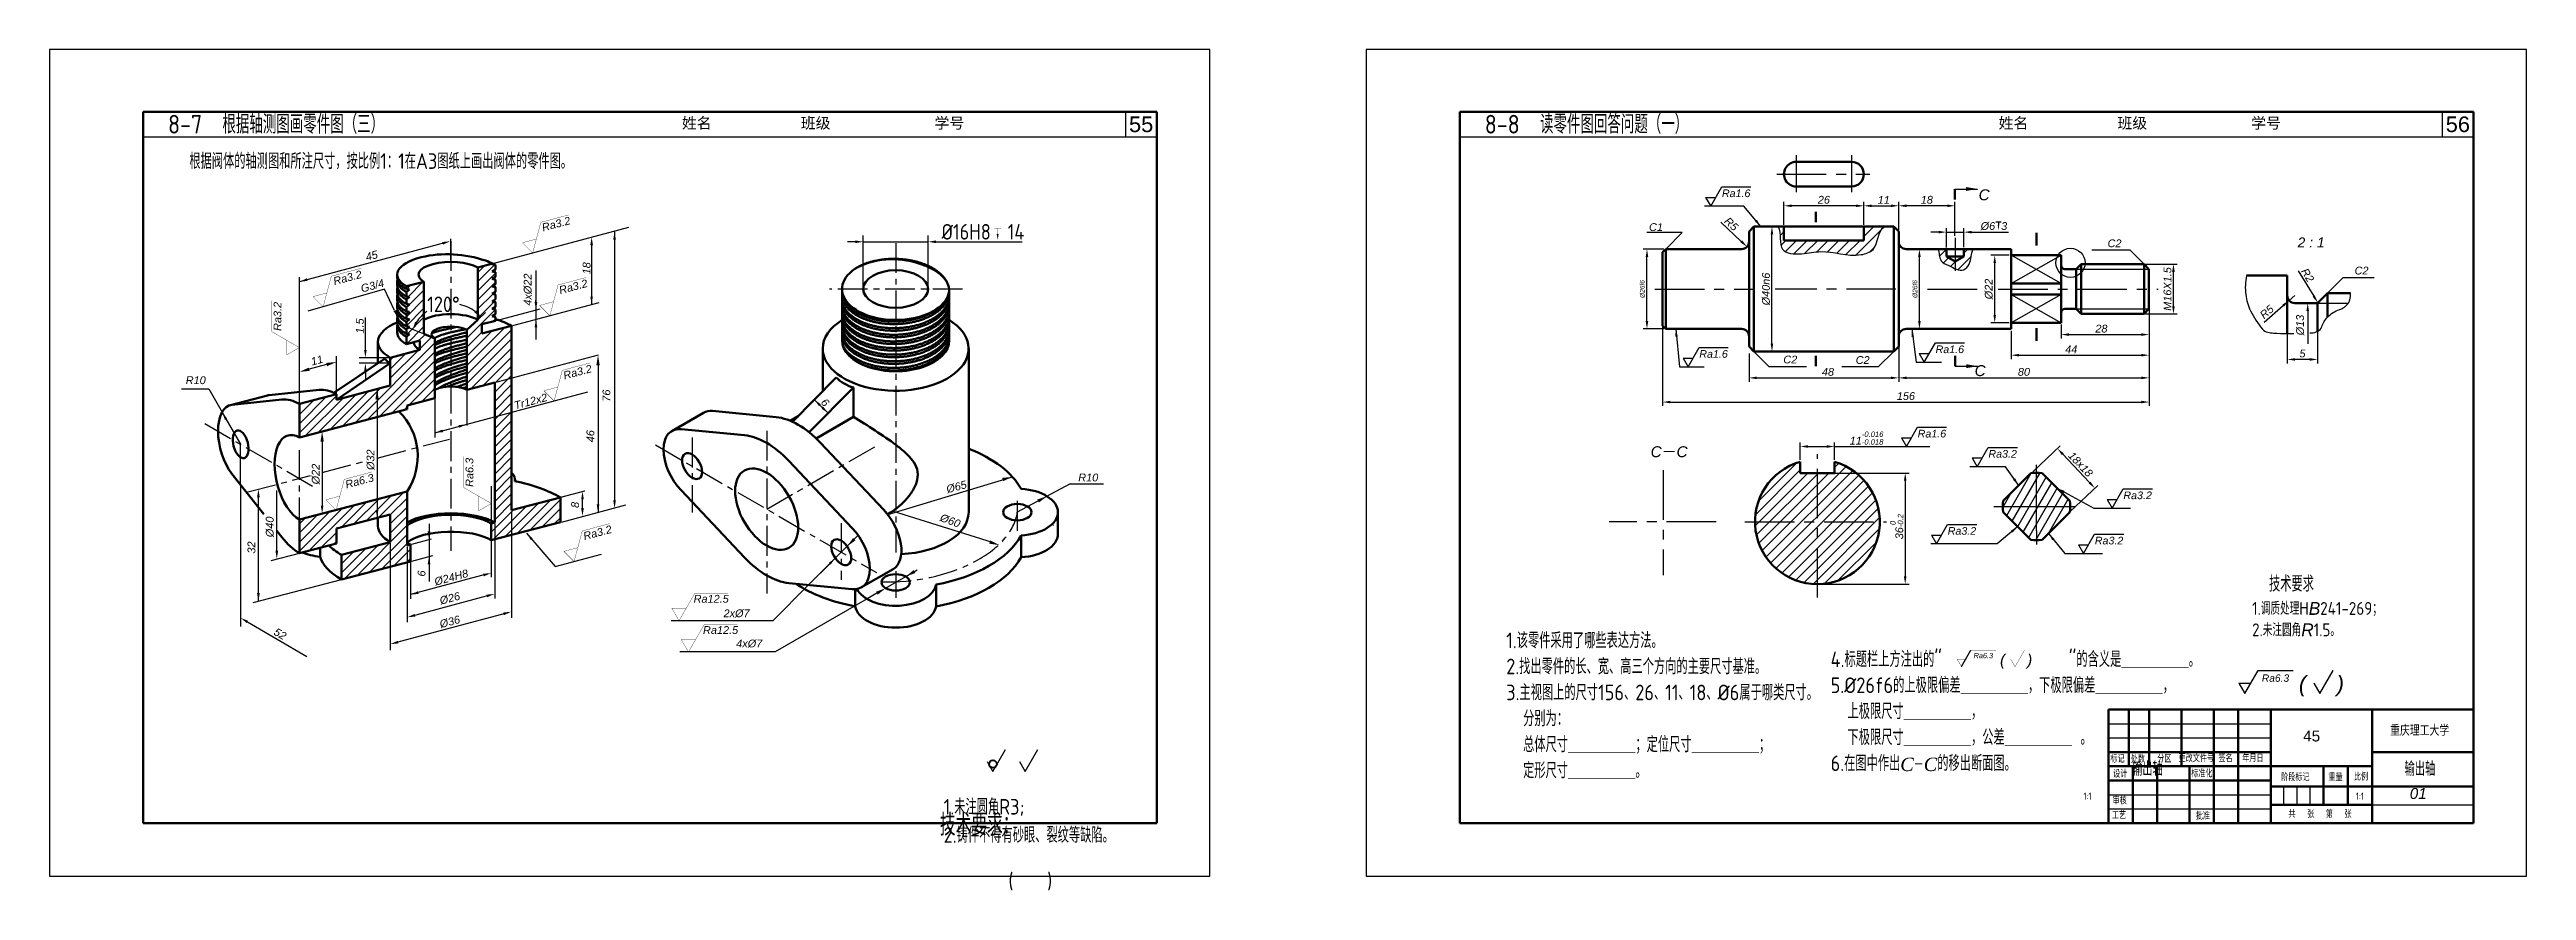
# Model space of a CAD drawing. Header units: millimetres. Extents: x 769 to 2439, y 381 to 1643.
# Drawn here: x 1645 to 2439, y 1044 to 1314 of the extents above; entities that cross this region are included whole.
import ezdxf
from ezdxf.enums import TextEntityAlignment as Align

# ---------------------------------------------------------------- set-up
doc = ezdxf.new("R2010")
doc.units = ezdxf.units.MM
doc.linetypes.add('CENTER', pattern=[50.8, 31.75, -6.35, 6.35, -6.35])
doc.linetypes.add('CENTER2', pattern=[28.575, 19.05, -3.175, 3.175, -3.175])
for name, color, linetype in [('7标注层', 7, 'Continuous'), ('ST尺寸', 7, 'Continuous'), ('中心线', 250, 'CENTER'), ('尺寸标注', 250, 'Continuous'), ('文字', 7, 'Continuous'), ('标注', 250, 'Continuous'), ('答案细实线', 7, 'Continuous')]:
    doc.layers.add(name, color=color, linetype=linetype)
for name, color, linetype, lineweight in [('MAIN', 7, 'Continuous', 60), ('答案粗实线', 7, 'Continuous', 60), ('粗实线', 7, 'Continuous', 50)]:
    doc.layers.add(name, color=color, linetype=linetype, lineweight=lineweight)
doc.styles.add('DIM', font='ariali.ttf')
doc.styles.add('样式 1', font='ariali.ttf')
doc.styles.add('汉字', font='gbenor.shx', dxfattribs={"height": 5, "bigfont": 'gbcbig.shx'})
doc.dimstyles.new('ISO-25', dxfattribs={"dimtxt": 2.5, "dimasz": 2.5, "dimexe": 1.25, "dimexo": 0.625, "dimtad": 1, "dimdec": 0, "dimtxsty": '样式 1', "dimcen": 2.5, "dimadec": 0, "dimazin": 0, "dimtfac": 1, "dimtdec": 0, "dimtmove": 0, "dimatfit": 3, "dimfxl": 0, "dimarcsym": 0})
doc.dimstyles.new('ISO-25$4', dxfattribs={"dimtxt": 2.5, "dimasz": 2.5, "dimexe": 1.25, "dimexo": 0.625, "dimtad": 1, "dimtoh": 1, "dimdec": 0, "dimlfac": 2, "dimdsep": 46, "dimtxsty": 'DIM', "dimcen": 2.5, "dimadec": 0, "dimazin": 0, "dimtfac": 1, "dimtdec": 0, "dimtmove": 0, "dimatfit": 1, "dimfxl": 0, "dimarcsym": 0})
doc.dimstyles.get("Standard").update_dxf_attribs({"dimtxt": 2.5, "dimasz": 2.5, "dimexe": 2, "dimexo": 0.0625, "dimgap": 0.5, "dimtad": 1, "dimdec": 0, "dimzin": 0, "dimdsep": 46, "dimtxsty": 'DIM', "dimcen": 0.09, "dimadec": 0, "dimazin": 0, "dimtfac": 1, "dimtdec": 0, "dimtofl": 0, "dimtmove": 0, "dimatfit": 3, "dimfxl": 0, "dimtolj": 1, "dimtzin": 0, "dimarcsym": 0})
doc.dimstyles.new('副本 (2) Standard水平', dxfattribs={"dimtxt": 2.5, "dimasz": 2.5, "dimexe": 2, "dimexo": 0.2, "dimgap": 0.7, "dimtad": 1, "dimtih": 1, "dimtoh": 1, "dimdec": 0, "dimlfac": 2, "dimzin": 0, "dimdsep": 46, "dimtxsty": '汉字', "dimcen": 0.09, "dimadec": 0, "dimazin": 0, "dimtfac": 1, "dimtdec": 0, "dimtofl": 0, "dimtmove": 0, "dimatfit": 0, "dimfxl": 0, "dimtolj": 1, "dimtzin": 0, "dimarcsym": 0})
doc.dimstyles.new('副本 Standard', dxfattribs={"dimtxt": 2.5, "dimasz": 2.5, "dimexe": 2, "dimexo": 0.2, "dimgap": 0.7, "dimtad": 1, "dimdec": 0, "dimlfac": 2, "dimzin": 0, "dimdsep": 46, "dimtxsty": '汉字', "dimcen": 0.09, "dimadec": 0, "dimazin": 0, "dimtfac": 1, "dimtdec": 0, "dimtofl": 0, "dimtmove": 0, "dimatfit": 0, "dimfxl": 0, "dimtolj": 1, "dimtzin": 0, "dimarcsym": 0})
doc.dimstyles.new('答案', dxfattribs={"dimtxt": 2.5, "dimasz": 2.5, "dimexe": 1.25, "dimexo": 0.625, "dimtad": 1, "dimtxsty": 'Standard', "dimcen": 2.5, "dimclrt": 256, "dimadec": 0, "dimazin": 0, "dimtfac": 1, "dimtmove": 0, "dimatfit": 3, "dimfxl": 0, "dimarcsym": 0})
pattern_1 = [(45, (1649.5353, 989.7209), (-1.459292, 1.459292), [])]
pattern_2 = [(45, (571, 1104.961), (-1.6970563, 1.6970563), [])]

msp = doc.modelspace()

# ---------------------------------------------------------------- texts
at = {"style": 'DIM'}
for s, p in [('R10', (1974.878, 1175.255)), ('2x%%c7', (1861.156, 1131.712)), ('4x%%c7', (1865.224, 1122.036))]:
    msp.add_text(s, height=2.5, dxfattribs=at).set_placement(p)
at = {"char_height": 2.5, "attachment_point": 5, "style": 'DIM'}
for s, insert, rotation in [('45', (1748.318, 1247.609), 15), ('G3/4', (1748.555, 1237.969), 15), ('4x%%c22', (1798.389, 1236.729), 90), ('18', (1817.244, 1243.58), 90), ('11', (1730.771, 1214.1), 15), ('\\A1;Tr12x2', (1799.308, 1200.927), 15), ('76', (1823.611, 1202.745), 90), ('46', (1818.464, 1189.741), 90), ('%%c32', (1747.995, 1182.197), 90), ('%%C22', (1730.426, 1177.587), 90), ('%%C65', (1935.835, 1173.483), 15), ('8', (1813.577, 1167.716), 90), ('%%C40', (1715.685, 1160.667), 90), ('%%C60', (1933.822, 1162.64), 340), ('32', (1709.782, 1154.055), 90), ('6', (1764.333, 1145.721), 90), ('%%C24H8', (1773.855, 1144.436), 15), ('%%C26', (1773.394, 1137.742), 15), ('%%C36', (1773.387, 1130.225), 15)]:
    msp.add_mtext(s, dxfattribs=dict(at, insert=insert, rotation=rotation))
at = {"insert": (1688.71, 1208.941), "char_height": 2.5, "width": 7.00969, "attachment_point": 1, "style": 'DIM'}
msp.add_mtext('R10', dxfattribs=at)
at = {"layer": '7标注层', "ltscale": 0.6, "style": 'DIM'}
for s, height, p in [('Ra1.6', 2.45, (2185.816, 1267.623)), ('C2', 2.5, (2307.137, 1251.583)), ('C2', 2.5, (2386.331, 1242.842)), ('Ra1.6', 2.45, (2178.564, 1216.115)), ('C2', 2.5, (2203.181, 1214.328)), ('C2', 2.5, (2226.385, 1214.163)), ('Ra1.6', 2.45, (2254.321, 1217.602)), ('Ra1.6', 2.45, (2248.572, 1190.563)), ('Ra3.2', 2.45, (2271.269, 1184.082)), ('Ra3.2', 2.45, (2314.541, 1170.784)), ('Ra3.2', 2.45, (2258.214, 1159.386)), ('Ra3.2', 2.45, (2305.378, 1156.277)), ('Ra12.5', 2.5, (1857.185, 1137.614)), ('Ra12.5', 2.5, (1860.19, 1127.593)), ('Ra6.3', 1.68, (2265.066, 1119.401)), ('Ra6.3', 2.352, (2358.741, 1112.188))]:
    msp.add_text(s, height=height, dxfattribs=at).set_placement(p, align=Align.MIDDLE_CENTER)
for s, height, p in [('C', 3.5, (2263.558, 1265.382)), ('C1', 2.5, (2157.894, 1255.527)), ('C', 3.5, (2262.276, 1209.014)), ('C－C', 3.5, (2158.399, 1183.013))]:
    msp.add_text(s, height=height, dxfattribs=at).set_placement(p)
for s, rotation, p in [('Ra3.2', 15, (1807.45, 1257.776)), ('Ra3.2', 15, (1740.579, 1240.571)), ('Ra3.2', 15, (1812.963, 1237.687)), ('Ra3.2', 90, (1718.125, 1228.145)), ('Ra3.2', 15, (1814.325, 1210.323)), ('Ra6.3', 15, (1744.431, 1175.373)), ('Ra6.3', 90, (1779.674, 1178.145)), ('Ra3.2', 15, (1820.736, 1158.831))]:
    msp.add_text(s, height=2.5, rotation=rotation, dxfattribs=at).set_placement(p, align=Align.MIDDLE_CENTER)
at = {"layer": '7标注层', "style": 'DIM'}
for s, height, p in [('2 : 1', 3.2, (2365.826, 1250.254)), ('(     )', 5.04, (2366.237, 1107.823))]:
    msp.add_text(s, height=height, dxfattribs=at).set_placement(p)
at = {"layer": '7标注层', "style": '汉字'}
for s, height, p in [('1.未注圆角R3;', 5, (1931.714, 1066.931)), ('技术要求：', 7, (1930.497, 1059.59)), ('2.铸件不得有砂眼、裂纹等缺陷。', 5, (1931.714, 1057.883)), ('(    )', 5, (1952.494, 1043.102))]:
    msp.add_text(s, height=height, dxfattribs=at).set_placement(p, align=Align.BOTTOM_LEFT)
at = {"layer": '7标注层', "insert": (1751.217, 1273.679), "char_height": 5, "width": 238.52083, "attachment_point": 5, "style": '汉字'}
msp.add_mtext('根据阀体的轴测图和所注尺寸，按比例1：1在A3图纸上画出阀体的零件图。\\P{\\fFangSong_GB2312|b0|i0|c134|p49; }', dxfattribs=at)
at = {"layer": '7标注层', "ltscale": 0.6, "insert": (2366.667, 1225.379), "char_height": 2.5, "attachment_point": 5, "rotation": 90, "style": 'DIM'}
msp.add_mtext('%%C13', dxfattribs=at)
at = {"layer": '7标注层', "insert": (1718.973, 1126.362), "char_height": 2.5, "attachment_point": 5, "rotation": 329.720072, "style": 'DIM'}
msp.add_mtext('52', dxfattribs=at)
at = {"layer": '尺寸标注', "color": 7, "char_height": 5, "width": 10, "attachment_point": 5}
for s, insert in [('{\\fArial|b0|i0|c0|p34;55}', (1995.039, 1289.704)), ('{\\fArial|b0|i0|c0|p34;56}', (2417.211, 1289.704))]:
    msp.add_mtext(s, dxfattribs=dict(at, insert=insert))
at = {"layer": '文字', "color": 7, "attachment_point": 4, "style": '汉字'}
for s, insert, char_height, width in [('  8-7  根据轴测图画零件图（三）', (1676.539, 1289.704), 6, 313.5), ('  8-8  读零件图回答问题（一）', (2098.711, 1289.704), 6, 313.5), ('  技术要求\\P{\\H0.8235x;1.调质处理H\\fSystem|b0|i1|c134|p33;B\\Fgbenor.shx,gbcbig.shx|c134;241-269；\\P2.未注圆角\\fSystem|b0|i1|c134|p33;R\\Fgbenor.shx,gbcbig.shx|c134;1.5。}', (2351.236, 1135.243), 5, 313.5236), ('\\P1.该零件采用了哪些表达方法。\\P2.找出零件的长、宽、高三个方向的主要尺寸基准。\\P3.主视图上的尺寸156、26、11、18、{\\Fisocp.shx|c0;%%C}6属于哪类尺寸。\\P  分别为：\\P  总体尺寸＿＿＿＿＿＿；定位尺寸＿＿＿＿＿＿；\\P  定形尺寸＿＿＿＿＿＿。', (2112.089, 1107.468), 5, 313.5236), ('4.标题栏上方注出的"               "的含义是＿＿＿＿＿＿。\\P5.{\\Fisocp|c0;%%C}26f6的上极限偏差＿＿＿＿＿＿，下极限偏差＿＿＿＿＿＿，\\P  上极限尺寸＿＿＿＿＿＿，          \\P  下极限尺寸＿＿＿＿＿＿，公差＿＿＿＿＿＿ 。\\P6.在图中作出{\\fTimes New Roman|b0|i1|c0|p18;\\H0.8571x;C\\Fgbenor,gbcbig|c134;－\\fTimes New Roman|b0|i1|c0|p18;C}的移出断面图。', (2216.099, 1101.53), 5, 313.5236)]:
    msp.add_mtext(s, dxfattribs=dict(at, insert=insert, char_height=char_height, width=width))
at = {"layer": '文字', "color": 7, "char_height": 3.5, "width": 313.5, "attachment_point": 4}
for insert in [(1843.014, 1289.931), (2265.186, 1289.931)]:
    msp.add_mtext('{\\fSimSun|b0|i0|c134|p2;  姓名            班级              学号}', dxfattribs=dict(at, insert=insert))
at = {"layer": '文字', "attachment_point": 5}
for s, insert, char_height, style in [('重庆理工大学', (2404.969, 1095.432), 3.5, '汉字'), ('标记', (2308.093, 1086.227), 2.275, '汉字'), ('设计', (2308.972, 1081.423), 2.275, '汉字'), ('处数', (2314.631, 1086.171), 2.275, '汉字'), ('分区', (2323.124, 1086.283), 2.275, '汉字'), ('更改文件号', (2333.366, 1086.422), 2.275, '汉字'), ('标准化', (2335.121, 1081.507), 2.275, '汉字'), ('签名', (2342.727, 1086.422), 2.275, '汉字'), ('年月日', (2351.503, 1086.422), 2.275, '汉字'), ('阶段标记', (2365.106, 1080.338), 2.275, '汉字'), ('重量', (2377.977, 1080.338), 2.275, '汉字'), ('比例', (2386.168, 1080.484), 2.275, '汉字'), ('1:1', (2298.445, 1074.32), 2.275, '汉字'), ('审核', (2308.774, 1072.843), 2.275, '汉字'), ('1:1', (2385.802, 1074.32), 2.275, '汉字'), ('01', (2404.519, 1075.17), 3.5, 'DIM'), ('工艺', (2308.541, 1068.125), 2.275, '汉字'), ('批准', (2335.477, 1067.896), 2.275, '汉字'), ('共   张   第   张', (2373.004, 1068.5), 2.275, '汉字')]:
    msp.add_mtext(s, dxfattribs=dict(at, insert=insert, char_height=char_height, style=style))
at = {"layer": '文字', "attachment_point": 1}
for s, insert, char_height, width, style in [('{\\fArial|b0|i0|c0|p32;45}', (2367.625, 1095.38), 3.5, 20.04058, 'DIM'), ('输出轴', (2312.772, 1085.402), 4.55, 4.618527782440651e-14, '汉字'), ('输出轴', (2400.128, 1085.402), 4.55, 4.618527782440651e-14, '汉字')]:
    msp.add_mtext(s, dxfattribs=dict(at, insert=insert, char_height=char_height, width=width, style=style))
at = {"layer": '答案细实线', "style": 'DIM'}
msp.add_text('(     )', height=3.6, dxfattribs=at).set_placement((2270.42, 1116.284))

# ---------------------------------------------------------------- blocks, each defined once
blk = doc.blocks.new('*D65')
at = {"color": 0, "lineweight": -2, "transparency": 16777216}
for p, q in [((1746.31, 1217.41), (1746.31, 1227.78)), ((1754.23, 1214.91), (1744.31, 1214.91)), ((1754.23, 1213.12), (1744.31, 1213.12)), ((1746.31, 1210.62), (1746.31, 1208.12))]:
    blk.add_line(p, q, dxfattribs=at)
at = {"color": 0, "transparency": 16777216}
for points in [[(1745.9, 1217.41), (1746.73, 1217.41), (1746.31, 1214.91)], [(1745.9, 1210.62), (1746.73, 1210.62), (1746.31, 1213.12)]]:
    blk.add_solid(points, dxfattribs=at)
at = {"layer": 'Defpoints', "color": 0, "transparency": 16777216}
for p in [(1746.31, 1213.12), (1754.29, 1214.91), (1754.29, 1213.12)]:
    blk.add_point(p, dxfattribs=at)
at = {"color": 0, "transparency": 16777216, "insert": (1744.54, 1225.08), "char_height": 2.5, "attachment_point": 5, "rotation": 90, "style": 'DIM'}
blk.add_mtext('\\A1;1.5', dxfattribs=at)
blk = doc.blocks.new('*D66')
at = {"color": 0, "lineweight": -2, "transparency": 16777216}
for p, q in [((1764.91, 1222.6), (1759.63, 1224.73)), ((1782.51, 1227.2), (1784.87, 1229.39))]:
    blk.add_line(p, q, dxfattribs=at)
for start, end in [(53.72644, 77.36022), (125.56244, 147.17439)]:
    blk.add_arc((1773.73, 1219.05), 13.21, start, end, dxfattribs=at)
at = {"color": 0, "transparency": 16777216}
for points in [[(1763, 1226.01), (1762.26, 1226.4), (1761.48, 1223.98)], [(1781.82, 1230), (1781.27, 1229.38), (1783.41, 1228.03)]]:
    blk.add_solid(points, dxfattribs=at)
at = {"layer": 'Defpoints', "color": 0, "transparency": 16777216}
for p in [(1775.74, 1232.1), (1778.86, 1223.81), (1782.37, 1227.06), (1765.09, 1222.53), (1768.6, 1221.11)]:
    blk.add_point(p, dxfattribs=at)
at = {"color": 0, "transparency": 16777216, "insert": (1771.33, 1232.03), "char_height": 5, "attachment_point": 5, "style": '汉字'}
blk.add_mtext('\\A1;120%%d', dxfattribs=at)
blk = doc.blocks.new('*D67')
at = {"color": 0, "lineweight": -2, "transparency": 16777216}
for p, q in [((1891.28, 1202.47), (1888.86, 1200.03)), ((1892.87, 1198.87), (1892.05, 1199.69)), ((1895.66, 1198.14), (1893.24, 1195.69))]:
    blk.add_line(p, q, dxfattribs=at)
at = {"color": 0, "transparency": 16777216}
for points in [[(1892.34, 1199.99), (1891.75, 1199.39), (1890.27, 1201.45)], [(1893.16, 1199.17), (1892.58, 1198.58), (1894.65, 1197.12)]]:
    blk.add_solid(points, dxfattribs=at)
at = {"layer": 'Defpoints', "color": 0, "transparency": 16777216}
for p in [(1890.27, 1201.45), (1891.33, 1202.52), (1895.7, 1198.18)]:
    blk.add_point(p, dxfattribs=at)
at = {"color": 0, "transparency": 16777216, "insert": (1893.71, 1200.54), "char_height": 2.5, "attachment_point": 5, "rotation": 315.25983, "style": 'DIM'}
blk.add_mtext('\\A1;6', dxfattribs=at)
blk = doc.blocks.new('*D183')
at = {"layer": '7标注层', "color": 0, "lineweight": -2, "transparency": 16777216}
for p, q in [((1903.44, 1252.07), (1900.94, 1252.07)), ((1905.94, 1237.13), (1905.94, 1254.07)), ((1926.74, 1237.13), (1926.74, 1254.07)), ((1929.24, 1252.07), (1956.89, 1252.07))]:
    blk.add_line(p, q, dxfattribs=at)
at = {"layer": '7标注层', "color": 0, "transparency": 16777216}
for points in [[(1903.44, 1252.49), (1903.44, 1251.65), (1905.94, 1252.07)], [(1929.24, 1252.49), (1929.24, 1251.65), (1926.74, 1252.07)]]:
    blk.add_solid(points, dxfattribs=at)
at = {"layer": 'Defpoints', "color": 0, "transparency": 16777216}
for p in [(1926.74, 1252.07), (1905.94, 1236.93), (1926.74, 1236.93)]:
    blk.add_point(p, dxfattribs=at)
at = {"layer": '7标注层', "color": 0, "transparency": 16777216, "insert": (1944.31, 1255.27), "char_height": 5, "attachment_point": 5, "style": '汉字'}
blk.add_mtext('\\A1;%%c16H8  14', dxfattribs=at)
blk = doc.blocks.new('*D24')
at = {"layer": '7标注层', "color": 0, "lineweight": -2, "ltscale": 0.6, "transparency": 16777216}
for p, q in [((2206.36, 1182.16), (2206.36, 1187.69)), ((2208.86, 1186.44), (2214.85, 1186.44)), ((2217.35, 1182.16), (2217.35, 1187.69)), ((2217.35, 1186.44), (2233.36, 1186.44))]:
    blk.add_line(p, q, dxfattribs=at)
at = {"layer": '7标注层', "color": 0, "ltscale": 0.6, "transparency": 16777216}
for points in [[(2208.86, 1186.85), (2208.86, 1186.02), (2206.36, 1186.44)], [(2214.85, 1186.85), (2214.85, 1186.02), (2217.35, 1186.44)]]:
    blk.add_solid(points, dxfattribs=at)
at = {"layer": 'Defpoints', "color": 0, "ltscale": 0.6, "transparency": 16777216}
for p in [(2217.35, 1186.44), (2206.36, 1181.53), (2217.35, 1181.53)]:
    blk.add_point(p, dxfattribs=at)
at = {"layer": '7标注层', "color": 0, "ltscale": 0.6, "transparency": 16777216, "insert": (2227.63, 1189.14), "char_height": 2.5, "attachment_point": 5, "style": 'DIM'}
blk.add_mtext('11{\\H1.75;\\S-0.016^ -0.018;}', dxfattribs=at)
blk = doc.blocks.new('*D25')
at = {"layer": '7标注层', "color": 0, "lineweight": -2, "transparency": 16777216}
for p, q in [((2212.48, 1177.94), (2241.27, 1177.94)), ((2240.02, 1175.44), (2240.02, 1144.81)), ((2212.48, 1142.31), (2241.27, 1142.31))]:
    blk.add_line(p, q, dxfattribs=at)
at = {"layer": '7标注层', "color": 0, "transparency": 16777216}
for points in [[(2239.6, 1175.44), (2240.44, 1175.44), (2240.02, 1177.94)], [(2239.6, 1144.81), (2240.44, 1144.81), (2240.02, 1142.31)]]:
    blk.add_solid(points, dxfattribs=at)
at = {"layer": 'Defpoints', "color": 0, "transparency": 16777216}
for p in [(2211.86, 1177.94), (2211.86, 1142.31), (2240.02, 1142.31)]:
    blk.add_point(p, dxfattribs=at)
at = {"layer": '7标注层', "color": 0, "transparency": 16777216, "insert": (2237.29, 1160.75), "char_height": 2.5, "attachment_point": 5, "rotation": 90, "style": 'DIM'}
blk.add_mtext('36{\\H1.750000;\\S 0^ -0.2;}', dxfattribs=at)
blk = doc.blocks.new('*D26')
at = {"layer": '7标注层', "color": 0, "lineweight": -2, "transparency": 16777216}
for p, q in [((2280.91, 1178.32), (2289.73, 1186.65)), ((2290.54, 1183.98), (2299.15, 1174.87)), ((2292.95, 1165.57), (2301.77, 1173.91))]:
    blk.add_line(p, q, dxfattribs=at)
at = {"layer": '7标注层', "color": 0, "transparency": 16777216}
for points in [[(2290.84, 1184.26), (2290.24, 1183.69), (2288.82, 1185.8)], [(2299.45, 1175.15), (2298.85, 1174.58), (2300.87, 1173.05)]]:
    blk.add_solid(points, dxfattribs=at)
at = {"layer": 'Defpoints', "color": 0, "transparency": 16777216}
for p in [(2280.45, 1177.89), (2300.87, 1173.05), (2292.49, 1165.14)]:
    blk.add_point(p, dxfattribs=at)
at = {"layer": '7标注层', "color": 0, "transparency": 16777216, "insert": (2296.23, 1180.73), "char_height": 2.5, "attachment_point": 5, "rotation": 313.37639, "style": 'DIM'}
blk.add_mtext('18x18', dxfattribs=at)
blk = doc.blocks.new('*D27')
at = {"layer": '7标注层', "color": 0, "lineweight": -2, "transparency": 16777216}
for p, q in [((2250.73, 1255.17), (2248.23, 1255.17)), ((2253.23, 1250.28), (2253.23, 1256.42)), ((2253.23, 1255.17), (2258.83, 1255.17)), ((2258.83, 1250.36), (2258.83, 1256.42)), ((2261.33, 1255.17), (2273.09, 1255.17))]:
    blk.add_line(p, q, dxfattribs=at)
at = {"layer": '7标注层', "color": 0, "transparency": 16777216}
for points in [[(2250.73, 1255.58), (2250.73, 1254.75), (2253.23, 1255.17)], [(2261.33, 1255.58), (2261.33, 1254.75), (2258.83, 1255.17)]]:
    blk.add_solid(points, dxfattribs=at)
at = {"layer": 'Defpoints', "color": 0, "transparency": 16777216}
for p in [(2258.83, 1255.17), (2253.23, 1249.66), (2258.83, 1249.73)]:
    blk.add_point(p, dxfattribs=at)
at = {"layer": '7标注层', "color": 0, "transparency": 16777216, "insert": (2268.46, 1257.07), "char_height": 2.5, "attachment_point": 5, "style": 'DIM'}
blk.add_mtext('%%c6  3', dxfattribs=at)
blk = doc.blocks.new('*D28')
at = {"layer": '7标注层', "color": 0, "lineweight": -2, "transparency": 16777216}
blk.add_line((2180.92, 1258.31), (2187.46, 1252.2), dxfattribs=at)
at = {"layer": '7标注层', "color": 0, "transparency": 16777216}
blk.add_solid([(2187.75, 1252.5), (2187.18, 1251.89), (2189.29, 1250.49)], dxfattribs=at)
at = {"layer": 'Defpoints', "color": 0, "transparency": 16777216}
for p in [(2187.54, 1252.13), (2189.29, 1250.49)]:
    blk.add_point(p, dxfattribs=at)
at = {"layer": '7标注层', "color": 0, "transparency": 16777216, "insert": (2184.27, 1257.78), "char_height": 2.5, "attachment_point": 5, "rotation": 316.92957, "style": 'DIM'}
blk.add_mtext('R5', dxfattribs=at)
blk = doc.blocks.new('*D29')
at = {"layer": '7标注层', "color": 0, "lineweight": -2, "transparency": 16777216}
for p, q in [((2193.75, 1256.93), (2198.55, 1256.93)), ((2197.3, 1219.43), (2197.3, 1254.43)), ((2193.75, 1216.93), (2198.55, 1216.93))]:
    blk.add_line(p, q, dxfattribs=at)
at = {"layer": '7标注层', "color": 0, "transparency": 16777216}
for points in [[(2196.88, 1254.43), (2197.71, 1254.43), (2197.3, 1256.93)], [(2196.88, 1219.43), (2197.71, 1219.43), (2197.3, 1216.93)]]:
    blk.add_solid(points, dxfattribs=at)
at = {"layer": 'Defpoints', "color": 0, "transparency": 16777216}
for p in [(2193.13, 1256.93), (2197.3, 1256.93), (2193.13, 1216.93)]:
    blk.add_point(p, dxfattribs=at)
at = {"layer": '7标注层', "color": 0, "transparency": 16777216, "insert": (2195.4, 1236.93), "char_height": 2.5, "attachment_point": 5, "rotation": 90, "style": 'DIM'}
blk.add_mtext('%%c40n6', dxfattribs=at)
blk = doc.blocks.new('*D30')
at = {"layer": '7标注层', "color": 0, "lineweight": -2, "transparency": 16777216}
for p, q in [((2290.02, 1225.5), (2290.02, 1221.06)), ((2318.24, 1230.1), (2318.24, 1221.06)), ((2292.52, 1222.31), (2315.74, 1222.31))]:
    blk.add_line(p, q, dxfattribs=at)
at = {"layer": '7标注层', "color": 0, "transparency": 16777216}
for points in [[(2292.52, 1222.73), (2292.52, 1221.9), (2290.02, 1222.31)], [(2315.74, 1222.73), (2315.74, 1221.9), (2318.24, 1222.31)]]:
    blk.add_solid(points, dxfattribs=at)
at = {"layer": 'Defpoints', "color": 0, "transparency": 16777216}
for p in [(2290.02, 1226.13), (2318.24, 1230.73), (2318.24, 1222.31)]:
    blk.add_point(p, dxfattribs=at)
at = {"layer": '7标注层', "color": 0, "transparency": 16777216, "insert": (2302.93, 1224.22), "char_height": 2.5, "attachment_point": 5, "style": 'DIM'}
blk.add_mtext('28', dxfattribs=at)
blk = doc.blocks.new('*D31')
at = {"layer": '7标注层', "color": 0, "lineweight": -2, "transparency": 16777216}
for p, q in [((2237.94, 1226.7), (2237.94, 1207.19)), ((2318.24, 1230.1), (2318.24, 1207.19)), ((2240.44, 1208.44), (2315.74, 1208.44))]:
    blk.add_line(p, q, dxfattribs=at)
at = {"layer": '7标注层', "color": 0, "transparency": 16777216}
for points in [[(2240.44, 1208.86), (2240.44, 1208.03), (2237.94, 1208.44)], [(2315.74, 1208.86), (2315.74, 1208.03), (2318.24, 1208.44)]]:
    blk.add_solid(points, dxfattribs=at)
at = {"layer": 'Defpoints', "color": 0, "transparency": 16777216}
for p in [(2237.94, 1227.33), (2318.24, 1230.73), (2318.24, 1208.44)]:
    blk.add_point(p, dxfattribs=at)
at = {"layer": '7标注层', "color": 0, "transparency": 16777216, "insert": (2278.09, 1210.35), "char_height": 2.5, "attachment_point": 5, "style": 'DIM'}
blk.add_mtext('80', dxfattribs=at)
blk = doc.blocks.new('*D32')
at = {"layer": '7标注层', "color": 0, "lineweight": -2, "transparency": 16777216}
for p, q in [((2274.02, 1223.5), (2274.02, 1214.46)), ((2318.24, 1224.3), (2318.24, 1214.46)), ((2276.52, 1215.71), (2315.74, 1215.71))]:
    blk.add_line(p, q, dxfattribs=at)
at = {"layer": '7标注层', "color": 0, "transparency": 16777216}
for points in [[(2276.52, 1216.13), (2276.52, 1215.29), (2274.02, 1215.71)], [(2315.74, 1216.13), (2315.74, 1215.29), (2318.24, 1215.71)]]:
    blk.add_solid(points, dxfattribs=at)
at = {"layer": 'Defpoints', "color": 0, "transparency": 16777216}
for p in [(2274.02, 1224.13), (2318.24, 1224.93), (2318.24, 1215.71)]:
    blk.add_point(p, dxfattribs=at)
at = {"layer": '7标注层', "color": 0, "transparency": 16777216, "insert": (2293.25, 1217.59), "char_height": 2.5, "attachment_point": 5, "style": 'DIM'}
blk.add_mtext('44', dxfattribs=at)
blk = doc.blocks.new('*D33')
at = {"layer": '7标注层', "color": 0, "lineweight": -2, "transparency": 16777216}
for p, q in [((2318.24, 1231.69), (2318.24, 1199.44)), ((2162.24, 1225.09), (2162.24, 1199.44)), ((2164.74, 1200.69), (2315.74, 1200.69))]:
    blk.add_line(p, q, dxfattribs=at)
at = {"layer": '7标注层', "color": 0, "transparency": 16777216}
for points in [[(2164.74, 1201.11), (2164.74, 1200.28), (2162.24, 1200.69)], [(2315.74, 1201.11), (2315.74, 1200.28), (2318.24, 1200.69)]]:
    blk.add_solid(points, dxfattribs=at)
at = {"layer": 'Defpoints', "color": 0, "transparency": 16777216}
for p in [(2318.24, 1232.32), (2162.24, 1225.72), (2318.24, 1200.69)]:
    blk.add_point(p, dxfattribs=at)
at = {"layer": '7标注层', "color": 0, "transparency": 16777216, "insert": (2240.24, 1202.59), "char_height": 2.5, "attachment_point": 5, "style": 'DIM'}
blk.add_mtext('156', dxfattribs=at)
blk = doc.blocks.new('*D34')
at = {"layer": '7标注层', "color": 0, "lineweight": -2, "transparency": 16777216}
for p, q in [((2189.94, 1216.3), (2189.94, 1207.19)), ((2237.94, 1216.3), (2237.94, 1207.19)), ((2192.44, 1208.44), (2235.44, 1208.44))]:
    blk.add_line(p, q, dxfattribs=at)
at = {"layer": '7标注层', "color": 0, "transparency": 16777216}
for points in [[(2192.44, 1208.86), (2192.44, 1208.03), (2189.94, 1208.44)], [(2235.44, 1208.86), (2235.44, 1208.03), (2237.94, 1208.44)]]:
    blk.add_solid(points, dxfattribs=at)
at = {"layer": 'Defpoints', "color": 0, "transparency": 16777216}
for p in [(2189.94, 1216.93), (2237.94, 1216.93), (2237.94, 1208.44)]:
    blk.add_point(p, dxfattribs=at)
at = {"layer": '7标注层', "color": 0, "transparency": 16777216, "insert": (2215.26, 1210.35), "char_height": 2.5, "attachment_point": 5, "style": 'DIM'}
blk.add_mtext('48', dxfattribs=at)
blk = doc.blocks.new('*D35')
at = {"layer": '7标注层', "color": 0, "lineweight": -2, "transparency": 16777216}
for p, q in [((2246.86, 1249.73), (2243.32, 1249.73)), ((2244.57, 1226.63), (2244.57, 1247.23)), ((2246.25, 1224.13), (2243.32, 1224.13))]:
    blk.add_line(p, q, dxfattribs=at)
at = {"layer": '7标注层', "color": 0, "transparency": 16777216}
for points in [[(2244.16, 1247.23), (2244.99, 1247.23), (2244.57, 1249.73)], [(2244.16, 1226.63), (2244.99, 1226.63), (2244.57, 1224.13)]]:
    blk.add_solid(points, dxfattribs=at)
at = {"layer": 'Defpoints', "color": 0, "transparency": 16777216}
for p in [(2244.57, 1249.73), (2247.49, 1249.73), (2246.87, 1224.13)]:
    blk.add_point(p, dxfattribs=at)
at = {"layer": '7标注层', "color": 0, "transparency": 16777216, "insert": (2243.17, 1236.93), "char_height": 1.5, "attachment_point": 5, "rotation": 90, "style": 'DIM'}
blk.add_mtext('%%c26f6', dxfattribs=at)
blk = doc.blocks.new('*D36')
at = {"layer": '7标注层', "color": 0, "lineweight": -2, "transparency": 16777216}
for p, q in [((2273.39, 1247.73), (2267.47, 1247.73)), ((2268.72, 1228.63), (2268.72, 1245.23)), ((2273.39, 1226.13), (2267.47, 1226.13))]:
    blk.add_line(p, q, dxfattribs=at)
at = {"layer": '7标注层', "color": 0, "transparency": 16777216}
for points in [[(2268.3, 1245.23), (2269.13, 1245.23), (2268.72, 1247.73)], [(2268.3, 1228.63), (2269.13, 1228.63), (2268.72, 1226.13)]]:
    blk.add_solid(points, dxfattribs=at)
at = {"layer": 'Defpoints', "color": 0, "transparency": 16777216}
for p in [(2268.72, 1247.73), (2274.02, 1247.73), (2274.02, 1226.13)]:
    blk.add_point(p, dxfattribs=at)
at = {"layer": '7标注层', "color": 0, "transparency": 16777216, "insert": (2266.84, 1236.93), "char_height": 2.5, "attachment_point": 5, "rotation": 90, "style": 'DIM'}
blk.add_mtext('%%c22', dxfattribs=at)
blk = doc.blocks.new('*D37')
at = {"layer": '7标注层', "color": 0, "lineweight": -2, "transparency": 16777216}
for p, q in [((2237.94, 1255.95), (2237.94, 1264.86)), ((2253.48, 1263.61), (2240.44, 1263.61)), ((2255.98, 1253.95), (2255.98, 1264.86))]:
    blk.add_line(p, q, dxfattribs=at)
at = {"layer": '7标注层', "color": 0, "transparency": 16777216}
for points in [[(2240.44, 1264.03), (2240.44, 1263.2), (2237.94, 1263.61)], [(2253.48, 1264.03), (2253.48, 1263.2), (2255.98, 1263.61)]]:
    blk.add_solid(points, dxfattribs=at)
at = {"layer": 'Defpoints', "color": 0, "transparency": 16777216}
for p in [(2237.94, 1263.61), (2237.94, 1255.33), (2255.98, 1253.33)]:
    blk.add_point(p, dxfattribs=at)
at = {"layer": '7标注层', "color": 0, "transparency": 16777216, "insert": (2246.96, 1265.52), "char_height": 2.5, "attachment_point": 5, "style": 'DIM'}
blk.add_mtext('18', dxfattribs=at)
blk = doc.blocks.new('*D38')
at = {"layer": '7标注层', "color": 0, "lineweight": -2, "transparency": 16777216}
for p, q in [((2201.15, 1257.55), (2201.15, 1264.86)), ((2224.25, 1263.61), (2203.65, 1263.61)), ((2226.75, 1257.55), (2226.75, 1264.86))]:
    blk.add_line(p, q, dxfattribs=at)
at = {"layer": '7标注层', "color": 0, "transparency": 16777216}
for points in [[(2203.65, 1264.03), (2203.65, 1263.2), (2201.15, 1263.61)], [(2224.25, 1264.03), (2224.25, 1263.2), (2226.75, 1263.61)]]:
    blk.add_solid(points, dxfattribs=at)
at = {"layer": 'Defpoints', "color": 0, "transparency": 16777216}
for p in [(2201.15, 1263.61), (2201.15, 1256.93), (2226.75, 1256.93)]:
    blk.add_point(p, dxfattribs=at)
at = {"layer": '7标注层', "color": 0, "transparency": 16777216, "insert": (2213.95, 1265.52), "char_height": 2.5, "attachment_point": 5, "style": 'DIM'}
blk.add_mtext('26', dxfattribs=at)
blk = doc.blocks.new('*D39')
at = {"layer": '7标注层', "color": 0, "lineweight": -2, "transparency": 16777216}
for p, q in [((2226.75, 1257.55), (2226.75, 1264.86)), ((2229.25, 1263.61), (2235.44, 1263.61)), ((2237.94, 1257.55), (2237.94, 1264.86))]:
    blk.add_line(p, q, dxfattribs=at)
at = {"layer": '7标注层', "color": 0, "transparency": 16777216}
for points in [[(2229.25, 1264.03), (2229.25, 1263.2), (2226.75, 1263.61)], [(2235.44, 1264.03), (2235.44, 1263.2), (2237.94, 1263.61)]]:
    blk.add_solid(points, dxfattribs=at)
at = {"layer": 'Defpoints', "color": 0, "transparency": 16777216}
for p in [(2237.94, 1263.61), (2226.75, 1256.93), (2237.94, 1256.93)]:
    blk.add_point(p, dxfattribs=at)
at = {"layer": '7标注层', "color": 0, "transparency": 16777216, "insert": (2233.15, 1265.49), "char_height": 2.5, "attachment_point": 5, "style": 'DIM'}
blk.add_mtext('11', dxfattribs=at)
blk = doc.blocks.new('*D40')
at = {"layer": '7标注层', "color": 0, "lineweight": -2, "transparency": 16777216}
for p, q in [((2316.24, 1244.93), (2327.27, 1244.93)), ((2326.02, 1231.43), (2326.02, 1242.43)), ((2317.07, 1228.93), (2327.27, 1228.93))]:
    blk.add_line(p, q, dxfattribs=at)
at = {"layer": '7标注层', "color": 0, "transparency": 16777216}
for points in [[(2325.6, 1242.43), (2326.44, 1242.43), (2326.02, 1244.93)], [(2325.6, 1231.43), (2326.44, 1231.43), (2326.02, 1228.93)]]:
    blk.add_solid(points, dxfattribs=at)
at = {"layer": 'Defpoints', "color": 0, "transparency": 16777216}
for p in [(2315.62, 1244.93), (2326.02, 1244.93), (2316.45, 1228.93)]:
    blk.add_point(p, dxfattribs=at)
at = {"layer": '7标注层', "color": 0, "transparency": 16777216, "insert": (2324.12, 1236.93), "char_height": 2.5, "attachment_point": 5, "rotation": 90, "style": 'DIM'}
blk.add_mtext('M16X1.5', dxfattribs=at)
blk = doc.blocks.new('*D41')
at = {"layer": '7标注层', "color": 0, "lineweight": -2, "transparency": 16777216}
for p, q in [((2362.52, 1234.18), (2362.52, 1213.1)), ((2372.23, 1224.78), (2372.23, 1213.1)), ((2369.73, 1214.35), (2365.02, 1214.35))]:
    blk.add_line(p, q, dxfattribs=at)
at = {"layer": '7标注层', "color": 0, "transparency": 16777216}
for points in [[(2365.02, 1214.77), (2365.02, 1213.93), (2362.52, 1214.35)], [(2369.73, 1214.77), (2369.73, 1213.93), (2372.23, 1214.35)]]:
    blk.add_solid(points, dxfattribs=at)
at = {"layer": 'Defpoints', "color": 0, "transparency": 16777216}
for p in [(2362.52, 1234.81), (2372.23, 1225.4), (2362.52, 1214.35)]:
    blk.add_point(p, dxfattribs=at)
at = {"layer": '7标注层', "color": 0, "transparency": 16777216, "insert": (2367.38, 1216.25), "char_height": 2.5, "attachment_point": 5, "style": 'DIM'}
blk.add_mtext('5', dxfattribs=at)
blk = doc.blocks.new('*D42')
at = {"layer": '7标注层', "color": 0, "lineweight": -2, "transparency": 16777216}
blk.add_line((2365.99, 1242.75), (2371.01, 1234.65), dxfattribs=at)
at = {"layer": '7标注层', "color": 0, "transparency": 16777216}
blk.add_solid([(2371.36, 1234.87), (2370.65, 1234.43), (2372.32, 1232.53)], dxfattribs=at)
at = {"layer": 'Defpoints', "color": 0, "transparency": 16777216}
for p in [(2371.9, 1233.21), (2372.32, 1232.53)]:
    blk.add_point(p, dxfattribs=at)
at = {"layer": '7标注层', "color": 0, "transparency": 16777216, "insert": (2369.05, 1241.37), "char_height": 2.5, "attachment_point": 5, "rotation": 301.794, "style": 'DIM'}
blk.add_mtext('R2', dxfattribs=at)
blk = doc.blocks.new('*D43')
at = {"layer": '7标注层', "color": 0, "lineweight": -2, "transparency": 16777216}
for p, q in [((2355.06, 1226.33), (2361.2, 1231.61)), ((2364.92, 1234.81), (2363.1, 1233.24))]:
    blk.add_line(p, q, dxfattribs=at)
at = {"layer": '7标注层', "color": 0, "transparency": 16777216}
blk.add_solid([(2360.93, 1231.93), (2361.48, 1231.3), (2363.1, 1233.24)], dxfattribs=at)
at = {"layer": 'Defpoints', "color": 0, "transparency": 16777216}
for p in [(2363.1, 1233.24), (2364.92, 1234.81)]:
    blk.add_point(p, dxfattribs=at)
at = {"layer": '7标注层', "color": 0, "transparency": 16777216, "insert": (2355.95, 1229.59), "char_height": 2.5, "attachment_point": 5, "rotation": 40.69125, "style": 'DIM'}
blk.add_mtext('R5', dxfattribs=at)
blk = doc.blocks.new('*D245')
at = {"layer": '7标注层', "color": 0, "lineweight": -2, "ltscale": 0.6, "transparency": 16777216}
for p, q in [((2162.6, 1249.73), (2155.97, 1249.73)), ((2157.22, 1226.63), (2157.22, 1247.23)), ((2162.6, 1224.13), (2155.97, 1224.13))]:
    blk.add_line(p, q, dxfattribs=at)
at = {"layer": '7标注层', "color": 0, "ltscale": 0.6, "transparency": 16777216}
for points in [[(2156.8, 1247.23), (2157.63, 1247.23), (2157.22, 1249.73)], [(2156.8, 1226.63), (2157.63, 1226.63), (2157.22, 1224.13)]]:
    blk.add_solid(points, dxfattribs=at)
at = {"layer": 'Defpoints', "color": 0, "ltscale": 0.6, "transparency": 16777216}
for p in [(2157.22, 1249.73), (2163.22, 1249.73), (2163.22, 1224.13)]:
    blk.add_point(p, dxfattribs=at)
at = {"layer": '7标注层', "color": 0, "ltscale": 0.6, "transparency": 16777216, "insert": (2155.74, 1236.93), "char_height": 1.5, "attachment_point": 5, "rotation": 90, "style": 'DIM'}
blk.add_mtext('%%c26f6', dxfattribs=at)

# ---------------------------------------------------------------- dimensions: what is measured, and where the dimension line sits
dim = msp.add_angular_dim_2l(base=(1775.737, 1232.097), line1=((1782.368, 1227.062), (1778.858, 1223.805)), line2=((1768.6, 1221.114), (1765.091, 1222.529)), text='120%%d', dimstyle='副本 (2) Standard水平')
dim.commit()
dim.dimension.update_dxf_attribs({"geometry": '*D66', "text_midpoint": (1771.334, 1232.032)})
dim = msp.add_linear_dim(base=(1746.313, 1213.116), p1=(1754.293, 1214.91), p2=(1754.293, 1213.116), angle=90, text='1.5', dimstyle='Standard')
dim.commit()
dim.dimension.update_dxf_attribs({"geometry": '*D65', "text_midpoint": (1746.313, 1225.079), "dimtype": 160})
dim = msp.add_aligned_dim(p1=(1895.703, 1198.181), p2=(1891.328, 1202.517), distance=1.501, text='6', dimstyle='Standard')
dim.commit()
dim.dimension.update_dxf_attribs({"geometry": '*D67', "text_midpoint": (1893.71, 1200.545)})
at = {"layer": '7标注层', "ltscale": 0.6}
for base, p1, p2, picture, middle in [((2201.146, 1263.615), (2226.753, 1256.928), (2201.146, 1256.928), '*D38', (2213.95, 1265.516)), ((2318.239, 1200.692), (2162.239, 1225.716), (2318.239, 1232.317), '*D33', (2240.239, 1202.593)), ((2318.239, 1208.444), (2237.941, 1227.328), (2318.239, 1230.728), '*D31', (2278.09, 1210.346))]:
    dim = msp.add_linear_dim(base=base, p1=p1, p2=p2, dimstyle='ISO-25', override={"dimtxsty": 'DIM'}, dxfattribs=at)
    dim.commit()
    dim.dimension.update_dxf_attribs({"geometry": picture, "text_midpoint": middle})
for base, p1, p2, picture, middle in [((2237.941, 1263.615), (2226.753, 1256.928), (2237.941, 1256.928), '*D39', (2233.147, 1263.615)), ((2318.239, 1215.711), (2274.016, 1224.126), (2318.239, 1224.926), '*D32', (2293.254, 1215.711)), ((2318.239, 1222.313), (2290.023, 1226.128), (2318.239, 1230.728), '*D30', (2302.931, 1222.313)), ((2237.941, 1208.444), (2189.937, 1216.928), (2237.941, 1216.928), '*D34', (2215.256, 1208.444))]:
    dim = msp.add_linear_dim(base=base, p1=p1, p2=p2, dimstyle='ISO-25', override={"dimtxsty": 'DIM'}, dxfattribs=at)
    dim.commit()
    dim.dimension.update_dxf_attribs({"geometry": picture, "text_midpoint": middle, "dimtype": 160})
dim = msp.add_linear_dim(base=(2237.941, 1263.615), p1=(2255.982, 1253.329), p2=(2237.941, 1255.328), angle=180, dimstyle='ISO-25', override={"dimtxsty": 'DIM'}, dxfattribs=at)
dim.commit()
dim.dimension.update_dxf_attribs({"geometry": '*D37', "text_midpoint": (2246.961, 1265.517)})
at = {"layer": '7标注层'}
dim = msp.add_linear_dim(base=(1926.739, 1252.07), p1=(1905.939, 1236.934), p2=(1926.739, 1236.934), text='%%c16H8  14', dimstyle='副本 Standard', dxfattribs=at)
dim.commit()
dim.dimension.update_dxf_attribs({"geometry": '*D183', "text_midpoint": (1944.314, 1252.07), "dimtype": 160})
at = {"layer": '7标注层', "ltscale": 0.6}
for center, mpoint, picture, middle in [((2187.537, 1252.131), (2189.29, 1250.492), '*D28', (2182.972, 1256.399)), ((2371.901, 1233.208), (2372.322, 1232.528), '*D42', (2367.456, 1240.379))]:
    dim = msp.add_radius_dim(center=center, mpoint=mpoint, dimstyle='ISO-25$4', override={"dimtoh": 0, "dimatfit": 3}, dxfattribs=at)
    dim.commit()
    dim.dimension.update_dxf_attribs({"geometry": picture, "text_midpoint": middle, "dimtype": 164})
for base, p1, p2, text, override, picture, middle in [((2197.297, 1256.928), (2193.128, 1216.928), (2193.128, 1256.928), '%%c<>n6', {"dimtxt": 2.5, "dimdec": 0, "dimtxsty": 'DIM'}, '*D29', (2197.297, 1236.928)), ((2268.718, 1247.728), (2274.016, 1226.128), (2274.016, 1247.728), '%%c<>', {"dimtxsty": 'DIM'}, '*D36', (2268.718, 1236.928))]:
    dim = msp.add_linear_dim(base=base, p1=p1, p2=p2, angle=90, text=text, dimstyle='ISO-25', override=override, dxfattribs=at)
    dim.commit()
    dim.dimension.update_dxf_attribs({"geometry": picture, "text_midpoint": middle, "dimtype": 160})
dim = msp.add_linear_dim(base=(2258.832, 1255.167), p1=(2253.232, 1249.66), p2=(2258.832, 1249.731), text='%%c<>  3', dimstyle='ISO-25', override={"dimtxsty": 'DIM'}, dxfattribs=at)
dim.commit()
dim.dimension.update_dxf_attribs({"geometry": '*D27', "text_midpoint": (2268.463, 1257.068)})
for base, p1, p2, text, override, picture, middle in [((2157.217, 1249.731), (2163.223, 1224.126), (2163.223, 1249.731), '%%c<>f6', {"dimtxt": 1.5, "dimtxsty": 'DIM'}, '*D245', (2155.739, 1236.928)), ((2244.574, 1249.731), (2246.871, 1224.126), (2247.486, 1249.731), '%%c<>f6', {"dimtxt": 1.5, "dimtxsty": 'DIM'}, '*D35', (2243.174, 1236.928)), ((2326.019, 1244.925), (2316.448, 1228.931), (2315.616, 1244.925), 'M<>X1.5', {"dimtxsty": 'DIM'}, '*D40', (2324.117, 1236.928))]:
    dim = msp.add_linear_dim(base=base, p1=p1, p2=p2, angle=90, text=text, dimstyle='ISO-25', override=override, dxfattribs=at)
    dim.commit()
    dim.dimension.update_dxf_attribs({"geometry": picture, "text_midpoint": middle})
dim = msp.add_radius_dim(center=(2364.919, 1234.808), mpoint=(2363.1, 1233.244), dimstyle='ISO-25$4', override={"dimtoh": 0, "dimatfit": 3}, dxfattribs=at)
dim.commit()
dim.dimension.update_dxf_attribs({"geometry": '*D43', "text_midpoint": (2355.946, 1229.594)})
dim = msp.add_linear_dim(base=(2362.519, 1214.351), p1=(2372.232, 1225.402), p2=(2362.519, 1234.808), text='5', dimstyle='ISO-25', override={"dimtxt": 2.5, "dimdec": 0, "dimtxsty": 'DIM'}, dxfattribs=at)
dim.commit()
dim.dimension.update_dxf_attribs({"geometry": '*D41', "text_midpoint": (2367.376, 1214.351), "dimtype": 160})
for base, p1, p2, angle, override, picture, middle in [((2217.353, 1186.437), (2206.363, 1181.531), (2217.353, 1181.531), 180, {"dimtxt": 2.5, "dimgap": 0.625, "dimdec": 0, "dimdsep": 46, "dimtxsty": 'DIM', "dimtol": 1, "dimlim": 0, "dimtp": -0.016, "dimtm": 0.018, "dimtfac": 0.7, "dimtdec": 3}, '*D24', (2227.629, 1186.437)), ((2240.02, 1142.307), (2211.858, 1177.938), (2211.858, 1142.307), 90, {"dimtxt": 2.5, "dimgap": 0.625, "dimdec": 0, "dimdsep": 46, "dimtxsty": 'DIM', "dimtol": 1, "dimlim": 0, "dimtm": 0.2, "dimtfac": 0.7, "dimtdec": 1}, '*D25', (2240.02, 1160.753))]:
    dim = msp.add_linear_dim(base=base, p1=p1, p2=p2, angle=angle, dimstyle='ISO-25', override=override, dxfattribs=at)
    dim.commit()
    dim.dimension.update_dxf_attribs({"geometry": picture, "text_midpoint": middle, "dimtype": 160})
dim = msp.add_aligned_dim(p1=(2280.453, 1177.886), p2=(2292.495, 1165.142), distance=11.516, text='18x<>', dimstyle='ISO-25', override={"dimtxsty": 'DIM'}, dxfattribs=at)
dim.commit()
dim.dimension.update_dxf_attribs({"geometry": '*D26', "text_midpoint": (2296.227, 1180.73)})

# ---------------------------------------------------------------- hatches: boundary and pattern name
at = {"ltscale": 25.4}
h = msp.add_hatch(dxfattribs=at)
h.set_pattern_fill('ANSI31', color=256, scale=0.65, style=0)
h.set_pattern_definition(pattern_1)
h.paths.add_polyline_path([(1793.166, 1225.111), (1783.686, 1222.623), (1783.686, 1225.614), (1788.005, 1226.747), (1788.005, 1227.943), (1786.96, 1228.191), (1788.005, 1228.872), (1788.005, 1230.336), (1786.96, 1230.584), (1788.005, 1231.265), (1788.005, 1232.729), (1786.96, 1232.976), (1788.005, 1233.657), (1788.005, 1235.121), (1786.96, 1235.369), (1788.005, 1236.05), (1788.005, 1237.514), (1786.96, 1237.761), (1788.005, 1238.442), (1788.005, 1239.906), (1786.96, 1240.154), (1788.005, 1240.835), (1788.005, 1242.299), (1786.96, 1242.546), (1788.005, 1243.228), (1788.005, 1244.691), (1786.96, 1244.939), (1787.156, 1245.067), (1782.368, 1243.81), (1782.368, 1227.062), (1778.858, 1223.805), (1778.858, 1204.609), (1787.767, 1206.946), (1787.767, 1162.086), (1786.687, 1161.803), (1786.687, 1156.419), (1808.823, 1162.228), (1808.823, 1170.123), (1793.166, 1166.015)])
h = msp.add_hatch(dxfattribs=at)
h.set_pattern_fill('ANSI31', color=256, scale=0.65, style=0)
h.set_pattern_definition(pattern_1)
h.paths.add_polyline_path([(1768.6, 1204.609), (1759.692, 1199.579), (1768.6, 1201.917)])
h = msp.add_hatch(dxfattribs=at)
h.set_pattern_fill('ANSI31', color=256, scale=0.65, style=0)
h.set_pattern_definition(pattern_1)
h.paths.add_polyline_path([(1760.772, 1149.619), (1760.772, 1155.002), (1759.692, 1154.719), (1759.692, 1157.231), (1754.293, 1155.814), (1738.635, 1151.706), (1738.635, 1143.811)])
h.paths.add_polyline_path([(1759.692, 1172.065), (1754.403, 1170.677), (1754.293, 1164.667), (1754.293, 1155.814), (1759.692, 1157.231)])
h.paths.add_polyline_path([(1754.403, 1170.677), (1725.138, 1162.998), (1725.138, 1152.231), (1737.016, 1155.348), (1737.016, 1160.133), (1754.293, 1164.667)])
at = {"layer": '7标注层', "ltscale": 0.6}
h = msp.add_hatch(dxfattribs=at)
h.set_pattern_fill('_USER', color=256, scale=3, angle=45, style=0, pattern_type=0)
h.set_pattern_definition(pattern_2)
edge = h.paths.add_edge_path()
edge.add_line((2233.442, 1256.928), (2226.753, 1256.928))
edge.add_line((2226.753, 1256.928), (2226.753, 1252.528))
edge.add_line((2226.753, 1252.528), (2201.146, 1252.528))
edge.add_line((2201.146, 1252.528), (2201.146, 1256.928))
edge.add_line((2201.146, 1256.928), (2199.277, 1256.928))
edge.add_spline(control_points=[(2199.277, 1256.928), (2200.464, 1254.775), (2198.57, 1248.487), (2207.162, 1247.887), (2214.976, 1249.889), (2222.776, 1246.694), (2231.66, 1249.575), (2231.097, 1255.531), (2233.442, 1256.928)], knot_values=[0, 0, 0, 0, 9.2182953, 17.0379011, 24.844804, 40.9722518, 46.2326503, 56.4697777, 56.4697777, 56.4697777, 56.4697777], degree=3, periodic=0)
h = msp.add_hatch(dxfattribs=at)
h.set_pattern_fill('_USER', color=256, scale=3, angle=45, style=0, pattern_type=0)
h.set_pattern_definition(pattern_2)
edge = h.paths.add_edge_path()
edge.add_line((2256.032, 1245.714), (2256.032, 1243.44))
edge.add_spline(control_points=[(2256.032, 1243.44), (2256.979, 1243.016), (2258.702, 1242.543), (2261.433, 1245.536), (2261.103, 1248.216), (2261.797, 1249.731)], knot_values=[10.9879804, 10.9879804, 10.9879804, 10.9879804, 14.5946793, 17.793371, 24.0408914, 24.0408914, 24.0408914, 24.0408914], degree=3, periodic=0)
edge.add_line((2261.797, 1249.731), (2258.832, 1249.731))
edge.add_line((2258.832, 1249.731), (2258.832, 1247.331))
edge.add_line((2258.832, 1247.331), (2256.032, 1245.714))
edge = h.paths.add_edge_path()
edge.add_spline(control_points=[(2250.58, 1249.731), (2251.02, 1248.554), (2250.72, 1245.791), (2253.681, 1244.683), (2255.372, 1243.735), (2256.032, 1243.44)], knot_values=[0, 0, 0, 0, 4.7108477, 8.4750091, 10.9879804, 10.9879804, 10.9879804, 10.9879804], degree=3, periodic=0)
edge.add_line((2256.032, 1243.44), (2256.032, 1245.714))
edge.add_line((2256.032, 1245.714), (2253.232, 1247.331))
edge.add_line((2253.232, 1247.331), (2253.232, 1249.731))
edge.add_line((2253.232, 1249.731), (2250.58, 1249.731))
at = {"layer": '7标注层', "ltscale": 25.4}
h = msp.add_hatch(dxfattribs=at)
h.set_pattern_fill('ANSI31', color=256, scale=0.65, style=0)
h.set_pattern_definition(pattern_1)
edge = h.paths.add_edge_path()
edge.add_line((1768.6, 1204.609), (1768.6, 1221.114))
edge.add_line((1768.6, 1221.114), (1765.091, 1222.529))
edge.add_line((1765.091, 1222.529), (1765.091, 1239.277))
edge.add_line((1765.091, 1239.277), (1759.454, 1237.798))
edge.add_line((1759.454, 1237.798), (1759.454, 1236.932))
edge.add_line((1759.454, 1236.932), (1760.498, 1236.799))
edge.add_line((1760.498, 1236.799), (1759.454, 1236.003))
edge.add_line((1759.454, 1236.003), (1759.454, 1234.539))
edge.add_line((1759.454, 1234.539), (1760.498, 1234.406))
edge.add_line((1760.498, 1234.406), (1759.454, 1233.611))
edge.add_line((1759.454, 1233.611), (1759.454, 1232.147))
edge.add_line((1759.454, 1232.147), (1760.498, 1232.014))
edge.add_line((1760.498, 1232.014), (1759.454, 1231.218))
edge.add_line((1759.454, 1231.218), (1759.454, 1229.754))
edge.add_line((1759.454, 1229.754), (1760.498, 1229.621))
edge.add_line((1760.498, 1229.621), (1759.454, 1228.826))
edge.add_line((1759.454, 1228.826), (1759.454, 1227.362))
edge.add_line((1759.454, 1227.362), (1760.498, 1227.229))
edge.add_line((1760.498, 1227.229), (1759.454, 1226.433))
edge.add_line((1759.454, 1226.433), (1759.454, 1224.969))
edge.add_line((1759.454, 1224.969), (1760.498, 1224.836))
edge.add_line((1760.498, 1224.836), (1759.454, 1224.04))
edge.add_line((1759.454, 1224.04), (1759.454, 1222.577))
edge.add_line((1759.454, 1222.577), (1760.498, 1222.444))
edge.add_line((1760.498, 1222.444), (1759.454, 1221.648))
edge.add_line((1759.454, 1221.648), (1759.454, 1219.255))
edge.add_line((1759.454, 1219.255), (1763.773, 1220.389))
edge.add_line((1763.773, 1220.389), (1763.773, 1217.398))
edge.add_line((1763.773, 1217.398), (1754.293, 1214.91))
edge.add_line((1754.293, 1214.91), (1754.293, 1213.116))
edge.add_line((1754.293, 1213.116), (1754.293, 1205.959))
edge.add_line((1754.293, 1205.959), (1737.016, 1201.426))
edge.add_line((1737.016, 1201.426), (1737.016, 1203.199))
edge.add_line((1737.016, 1203.199), (1725.138, 1200.082))
edge.add_line((1725.138, 1200.082), (1725.138, 1189.316))
edge.add_line((1725.138, 1189.316), (1757.065, 1197.694))
edge.add_spline(control_points=[(1757.065, 1197.694), (1757.064, 1197.695), (1757.064, 1197.696), (1757.064, 1197.697)], knot_values=[0.3005282, 0.3005282, 0.3005282, 0.3005282, 0.3007016, 0.3007016, 0.3007016, 0.3007016], degree=3, periodic=0)
edge.add_spline(control_points=[(1757.352, 1196.797), (1757.244, 1197.13), (1757.146, 1197.428), (1757.065, 1197.694)], knot_values=[0.3007016, 0.3007016, 0.3007016, 0.3007016, 0.3441654, 0.3441654, 0.3441654, 0.3441654], degree=3, periodic=0)
edge.add_line((1757.065, 1197.694), (1759.692, 1198.383))
edge.add_line((1759.692, 1198.383), (1759.692, 1199.579))
edge.add_line((1759.692, 1199.579), (1768.6, 1204.609))
at = {"layer": '7标注层', "ltscale": 0.6}
h = msp.add_hatch(dxfattribs=at)
h.set_pattern_fill('_USER', color=256, scale=3, angle=45, style=0, pattern_type=0)
h.set_pattern_definition([(45, (569.6045, 1100.0522), (-1.6970563, 1.6970563), [])])
edge = h.paths.add_edge_path()
edge.add_ellipse((2211.858, 1162.304), major_axis=(-14.14, 14.14), ratio=1, start_angle=-29.050273, end_angle=299.050273)
edge.add_line((2217.353, 1181.531), (2217.353, 1177.938))
edge.add_line((2217.353, 1177.938), (2206.363, 1177.938))
edge.add_line((2206.363, 1177.938), (2206.363, 1181.531))
h = msp.add_hatch(dxfattribs=at)
h.set_pattern_fill('_USER', color=256, scale=3, angle=60, style=0, pattern_type=0)
h.set_pattern_definition([(60, (564.4962, 1104.961), (-2.078461, 1.2), [])])
edge = h.paths.add_edge_path()
edge.add_line((2282.123, 1167.216), (2287.86, 1167.216))
edge.add_line((2287.86, 1167.216), (2292.923, 1167.216))
edge.add_ellipse((2282.123, 1167.216), major_axis=(7.637, 7.637), ratio=1, start_angle=315, end_angle=324.569055)
edge.add_line((2292.773, 1169.011), (2283.919, 1177.866))
edge.add_ellipse((2282.123, 1167.216), major_axis=(7.637, 7.637), ratio=1, start_angle=35.430945, end_angle=45)
edge.add_line((2282.123, 1178.016), (2282.123, 1167.216))
edge = h.paths.add_edge_path()
edge.add_line((2271.323, 1167.216), (2282.123, 1167.216))
edge.add_line((2282.123, 1167.216), (2282.123, 1178.016))
edge.add_ellipse((2282.123, 1167.216), major_axis=(7.637, 7.637), ratio=1, start_angle=45, end_angle=54.569055)
edge.add_line((2280.328, 1177.866), (2271.474, 1169.011))
edge.add_ellipse((2282.123, 1167.216), major_axis=(7.637, 7.637), ratio=1, start_angle=125.430945, end_angle=135)
edge = h.paths.add_edge_path()
edge.add_line((2282.123, 1167.216), (2271.323, 1167.216))
edge.add_ellipse((2282.123, 1167.216), major_axis=(7.637, 7.637), ratio=1, start_angle=135, end_angle=144.569055)
edge.add_line((2271.474, 1165.42), (2280.328, 1156.566))
edge.add_ellipse((2282.123, 1167.216), major_axis=(-7.637, 7.637), ratio=1, start_angle=125.430945, end_angle=135)
edge.add_line((2282.123, 1156.416), (2282.123, 1159.397))
edge.add_line((2282.123, 1159.397), (2282.123, 1167.216))
edge = h.paths.add_edge_path()
edge.add_line((2287.86, 1167.216), (2282.123, 1167.216))
edge.add_line((2282.123, 1167.216), (2282.123, 1159.397))
edge.add_line((2282.123, 1159.397), (2282.123, 1156.416))
edge.add_ellipse((2282.123, 1167.216), major_axis=(-7.637, 7.637), ratio=1, start_angle=135, end_angle=144.569055)
edge.add_line((2283.919, 1156.566), (2292.773, 1165.42))
edge.add_ellipse((2282.123, 1167.216), major_axis=(7.637, 7.637), ratio=1, start_angle=305.430945, end_angle=315)
edge.add_line((2292.923, 1167.216), (2287.86, 1167.216))

# ---------------------------------------------------------------- linework, layer by layer
for p, q in [((1787.156, 1245.067), (1830.779, 1256.755)), ((1826.202, 1255.303), (1826.202, 1168.184)), ((1772.066, 1251.838), (1725.138, 1239.264)), ((1773.729, 1246.021), (1773.729, 1252.992)), ((1818.846, 1251.933), (1818.846, 1231.992)), ((1725.138, 1200.489), (1725.138, 1240.774)), ((1801.002, 1242.842), (1801.002, 1227.21)), ((1793.558, 1225.216), (1821.319, 1232.654)), ((1801.002, 1231.765), (1801.002, 1233.39)), ((1905.939, 1236.934), (1905.939, 1236.934)), ((1788.397, 1226.852), (1802.325, 1230.584)), ((1801.002, 1226.879), (1801.002, 1220.77)), ((1737.016, 1203.199), (1737.016, 1215.428)), ((1787.431, 1206.856), (1821.081, 1215.873)), ((1735.448, 1213.12), (1726.726, 1210.783)), ((1742.641, 1207.969), (1743.674, 1208.668)), ((1820.9, 1214.117), (1820.9, 1165.273)), ((1696.116, 1204.836), (1687.339, 1204.836)), ((1696.086, 1204.879), (1700.364, 1197.429)), ((1743.911, 1206.091), (1744.945, 1206.791)), ((1750.06, 1204.848), (1750.06, 1163.533)), ((1706.317, 1174.187), (1706.317, 1187.146)), ((1732.442, 1189.608), (1732.442, 1166.539)), ((1706.317, 1174.187), (1706.317, 1128.694)), ((1712.007, 1136.823), (1712.007, 1171.133)), ((1717.904, 1151.988), (1717.904, 1172.33)), ((1786.687, 1173.721), (1786.687, 1144.558)), ((1793.166, 1166.015), (1816.696, 1172.276)), ((1809.205, 1170.269), (1816.696, 1172.276)), ((1815.916, 1165.755), (1815.916, 1170.442)), ((1820.762, 1165.318), (1829.776, 1167.733)), ((1753.9, 1164.562), (1748.649, 1163.155)), ((1766.72, 1161.62), (1766.72, 1143.182)), ((1787.767, 1161.68), (1787.767, 1137.667)), ((1793.166, 1165.609), (1793.166, 1131.491)), ((1809.229, 1162.228), (1820.762, 1165.318)), ((1967.003, 1161.13), (1966.961, 1161.119)), ((1754.293, 1155.408), (1754.293, 1121.166)), ((1759.692, 1154.313), (1759.692, 1130.102)), ((1761.164, 1155.107), (1767.517, 1156.81)), ((1896.973, 1150.649), (1900.774, 1154.45)), ((1760.772, 1149.619), (1760.772, 1137.592)), ((1785.117, 1145.464), (1760.772, 1138.94)), ((1761.164, 1149.724), (1767.959, 1151.545)), ((1913.122, 1141.019), (1919.556, 1144.734)), ((1786.158, 1138.766), (1761.261, 1132.095)), ((1876.923, 1130.591), (1888.384, 1142.06)), ((1907.147, 1137.569), (1877.703, 1120.57)), ((1916.339, 1142.876), (1916.339, 1142.876)), ((1791.542, 1133.041), (1755.862, 1123.481))]:
    msp.add_line(p, q)
at = {"linetype": 'CENTER', "ltscale": 0.3}
for p, q in [((1773.729, 1252.267), (1773.729, 1153.019)), ((1916.339, 1251.659), (1916.339, 1152.412)), ((1937.768, 1236.934), (1895.157, 1236.934)), ((1694.827, 1193.855), (1729.641, 1173.528)), ((1874.973, 1191.436), (1874.973, 1139.347)), ((1725.088, 1185.318), (1725.088, 1161.276)), ((1750.06, 1182.739), (1773.256, 1188.825)), ((1839.278, 1186.957), (1910.216, 1146.001)), ((1851.073, 1189.279), (1851.073, 1165.238)), ((1874.973, 1166.348), (1910.946, 1187.117)), ((1708.223, 1171.761), (1728.731, 1177.142)), ((1732.442, 1178.116), (1746.31, 1181.755)), ((1955.339, 1168.976), (1955.339, 1158.8)), ((1898.873, 1161.847), (1898.873, 1143.662)), ((1916.339, 1146.459), (1916.339, 1137.899))]:
    msp.add_line(p, q, dxfattribs=at)
at = {"ltscale": 25.4}
msp.add_line((1768.581, 1190.795), (1817.625, 1203.936), dxfattribs=at)
at = {"color": 7, "linetype": 'CENTER2', "ltscale": 12}
for p, q in [((1716.082, 1149.855), (1725.138, 1152.231)), ((1710.379, 1136.396), (1738.635, 1143.811))]:
    msp.add_line(p, q, dxfattribs=at)
for points in [[(1755.685, 1230), (1752.441, 1236.842), (1727.902, 1229.827)], [(1972.285, 1174.47), (1955.339, 1165.393)], [(1947.431, 1155.625), (1915.337, 1165.708)], [(1898.476, 1152.152), (1892.185, 1145.861)], [(1910.307, 1139.394), (1907.147, 1137.569)]]:
    msp.add_lwpolyline(points)
at = {"linetype": 'CENTER', "ltscale": 0.3}
msp.add_ellipse((1916.339, 1165.393), major_axis=(39.094, 2.619), ratio=0.5684997, start_param=4.5579638, end_param=6.1659062, dxfattribs=at)
for points in [[(1825.769, 1252.703), (1826.635, 1252.703), (1826.202, 1255.303)], [(1770.956, 1252), (1771.18, 1251.163), (1773.58, 1252.254)], [(1818.412, 1250.958), (1819.279, 1250.958), (1818.846, 1253.558)], [(1727.537, 1240.355), (1727.761, 1239.518), (1725.138, 1239.264)], [(1800.568, 1232.74), (1801.435, 1232.74), (1801.002, 1230.14)], [(1818.439, 1234.429), (1819.252, 1234.429), (1818.846, 1231.992)], [(1800.568, 1224.61), (1801.435, 1224.61), (1801.002, 1227.21)], [(1821.442, 1212.492), (1820.358, 1212.492), (1820.9, 1215.742)], [(1728.155, 1211.727), (1728.435, 1210.68), (1725.156, 1210.362)], [(1749.518, 1201.598), (1750.602, 1201.598), (1750.06, 1204.848)], [(1731.9, 1187.983), (1732.983, 1187.983), (1732.442, 1191.233)], [(1950.501, 1176.377), (1950.781, 1175.33), (1953.78, 1176.695)], [(1711.574, 1170.158), (1712.44, 1170.158), (1712.007, 1172.758)], [(1732.008, 1167.514), (1732.875, 1167.514), (1732.442, 1164.914)], [(1816.35, 1169.468), (1815.483, 1169.468), (1815.916, 1172.068)], [(1821.333, 1167.873), (1820.467, 1167.873), (1820.9, 1165.273)], [(1825.762, 1169.2), (1826.629, 1169.2), (1826.195, 1166.6)], [(1961.748, 1169.441), (1964.869, 1170.498), (1962.26, 1168.486)], [(1749.627, 1166.133), (1750.493, 1166.133), (1750.06, 1163.533)], [(1816.35, 1166.73), (1815.483, 1166.73), (1815.916, 1164.13)], [(1717.47, 1153.012), (1718.337, 1153.012), (1717.904, 1150.412)], [(1767.135, 1159.191), (1766.268, 1159.191), (1766.701, 1156.591)], [(1903.455, 1156.365), (1900.774, 1154.45), (1902.689, 1157.131)], [(1946.642, 1156.32), (1949.58, 1154.829), (1946.317, 1155.286)], [(1767.142, 1148.685), (1766.275, 1148.685), (1766.708, 1151.285)], [(1784.064, 1145.63), (1784.288, 1144.793), (1786.687, 1145.884)], [(1922.642, 1145.89), (1919.556, 1144.734), (1922.1, 1146.828)], [(1711.574, 1139.423), (1712.44, 1139.423), (1712.007, 1136.823)], [(1763.171, 1140.032), (1763.395, 1139.195), (1760.772, 1138.94)], [(1785.104, 1138.932), (1785.329, 1138.095), (1787.728, 1139.187)], [(1910.036, 1139.863), (1913.122, 1141.019), (1910.578, 1138.925)], [(1762.091, 1132.766), (1762.315, 1131.929), (1759.692, 1131.675)], [(1790.488, 1133.207), (1790.713, 1132.37), (1793.112, 1133.462)], [(1756.692, 1124.152), (1756.916, 1123.315), (1754.293, 1123.06)]]:
    msp.add_solid(points)
at = {"ltscale": 0.8}
msp.add_solid([(1733.74, 1213.223), (1734.02, 1212.177), (1737.019, 1213.541)], dxfattribs=at)
at = {"ltscale": 25.4}
for points in [[(1770.98, 1191.887), (1771.204, 1191.049), (1768.581, 1190.795)], [(1776.211, 1193.288), (1776.435, 1192.451), (1778.834, 1193.542)]]:
    msp.add_solid(points, dxfattribs=at)
at = {"layer": '7标注层'}
for p, q in [((2176.028, 1266.298), (2177.645, 1263.498)), ((2176.028, 1266.298), (2179.261, 1266.298)), ((2177.645, 1263.498), (2181.201, 1269.658)), ((2181.201, 1269.658), (2190.534, 1269.658)), ((1905.939, 1252.07), (1926.739, 1252.07)), ((2312.127, 1249.383), (2299.91, 1249.383)), ((2316.585, 1244.925), (2312.127, 1249.383)), ((2316.585, 1244.925), (2316.585, 1244.925)), ((2170.393, 1211.99), (2173.949, 1218.15)), ((2173.949, 1218.15), (2183.282, 1218.15)), ((2191.537, 1216.928), (2191.537, 1216.928)), ((2236.341, 1216.928), (2236.341, 1216.928)), ((2244.534, 1216.277), (2246.15, 1213.477)), ((2244.534, 1216.277), (2247.767, 1216.277)), ((2246.15, 1213.477), (2249.707, 1219.637)), ((2249.707, 1219.637), (2259.039, 1219.637)), ((2168.776, 1214.79), (2170.393, 1211.99)), ((2168.776, 1214.79), (2172.009, 1214.79)), ((1768.581, 1201.904), (1768.581, 1189.373)), ((1778.858, 1204.609), (1778.858, 1193.14)), ((1890.272, 1201.45), (1894.647, 1197.115)), ((2240.401, 1186.437), (2243.958, 1192.597)), ((2243.958, 1192.597), (2253.29, 1192.597)), ((2238.785, 1189.237), (2240.401, 1186.437)), ((2238.785, 1189.237), (2242.018, 1189.237)), ((2263.098, 1179.957), (2266.654, 1186.117)), ((2266.654, 1186.117), (2275.987, 1186.117)), ((2261.481, 1182.757), (2263.098, 1179.957)), ((2261.481, 1182.757), (2264.714, 1182.757)), ((1972.285, 1174.47), (1983.01, 1174.47)), ((2304.754, 1169.459), (2306.37, 1166.659)), ((2304.754, 1169.459), (2307.987, 1169.459)), ((2306.37, 1166.659), (2309.927, 1172.819)), ((2309.927, 1172.819), (2319.259, 1172.819)), ((2250.043, 1155.261), (2253.599, 1161.421)), ((2253.599, 1161.421), (2262.932, 1161.421)), ((2248.426, 1158.061), (2250.043, 1155.261)), ((2248.426, 1158.061), (2251.66, 1158.061)), ((2295.591, 1154.952), (2297.207, 1152.152)), ((2295.591, 1154.952), (2298.824, 1154.952)), ((2297.207, 1152.152), (2300.764, 1158.312)), ((2300.764, 1158.312), (2310.096, 1158.312)), ((1708.476, 1130.209), (1727.482, 1119.111)), ((1876.923, 1130.591), (1844.321, 1130.591)), ((1877.703, 1120.57), (1847.097, 1120.57)), ((2348.936, 1107.238), (2353.204, 1114.63)), ((2348.936, 1107.238), (2353.204, 1114.63)), ((2353.204, 1114.63), (2364.403, 1114.63)), ((2353.204, 1114.63), (2364.403, 1114.63)), ((2372.982, 1107.238), (2377.25, 1114.63)), ((2346.996, 1110.598), (2350.876, 1110.598)), ((2346.996, 1110.598), (2348.936, 1107.238)), ((2346.996, 1110.598), (2348.936, 1107.238)), ((2346.996, 1110.598), (2350.876, 1110.598)), ((2371.042, 1110.598), (2372.982, 1107.238)), ((1947.529, 1082.236), (1951.594, 1089.276)), ((1957.884, 1082.236), (1961.949, 1089.276)), ((1945.682, 1085.436), (1947.529, 1082.236)), ((1956.037, 1085.436), (1957.884, 1082.236))]:
    msp.add_line(p, q, dxfattribs=at)
at = {"layer": '7标注层', "ltscale": 0.6}
for p, q in [((2255.982, 1268.99), (2263.223, 1268.99)), ((2168.527, 1255.035), (2157.167, 1255.035)), ((2163.223, 1249.731), (2168.527, 1255.035)), ((2269.091, 1258.497), (2270.738, 1258.497)), ((2269.915, 1258.497), (2269.915, 1257.398)), ((2369.035, 1232.408), (2370.32, 1232.408)), ((2369.07, 1229.908), (2369.07, 1219.35)), ((2191.537, 1216.928), (2196.337, 1212.128)), ((2236.341, 1216.928), (2231.376, 1211.963)), ((2196.337, 1212.128), (2208.384, 1212.128)), ((2231.376, 1211.963), (2219.687, 1211.963)), ((2256.032, 1212.186), (2263.273, 1212.186)), ((2194.942, 1162.307), (2197.383, 1162.307))]:
    msp.add_line(p, q, dxfattribs=at)
at = {"layer": '7标注层'}
for points, const_width in [([(2175.706, 1263.498), (2188.305, 1263.498), (2193.753, 1256.928)], 0.1), ([(1801.13, 1252.952), (1796.669, 1251.757), (1799.935, 1248.491), (1802.565, 1258.306), (1811.49, 1260.697)], 0.1), ([(1947.96, 1256.311), (1950.07, 1256.311)], 0.13), ([(1949.018, 1254.605), (1949.018, 1256.311)], 0.13), ([(2269.091, 1258.497), (2270.738, 1258.497)], 0.096), ([(2269.915, 1258.497), (2269.915, 1257.398)], 0.096), ([(1733.953, 1235.676), (1729.491, 1234.481), (1732.757, 1231.215), (1735.387, 1241.03), (1744.988, 1243.603)], 0.1), ([(1806.644, 1232.863), (1802.182, 1231.668), (1805.448, 1228.402), (1808.078, 1238.217), (1817.004, 1240.608)], 0.1), ([(1721.138, 1220.478), (1721.138, 1215.859), (1725.138, 1218.169), (1716.338, 1223.249), (1716.338, 1233.189)], 0.1), ([(1808.005, 1205.5), (1803.544, 1204.304), (1806.81, 1201.038), (1809.44, 1210.854), (1818.365, 1213.245)], 0.1), ([(1738.112, 1170.55), (1733.65, 1169.355), (1736.916, 1166.089), (1739.546, 1175.904), (1748.472, 1178.295)], 0.1), ([(1782.687, 1170.478), (1782.687, 1165.859), (1786.687, 1168.169), (1777.887, 1173.249), (1777.887, 1183.189)], 0.1), ([(1814.417, 1154.008), (1809.955, 1152.812), (1813.221, 1149.546), (1815.851, 1159.361), (1824.777, 1161.753)], 0.1), ([(1849.187, 1134.591), (1844.568, 1134.591), (1846.877, 1130.591), (1851.958, 1139.391), (1862.528, 1139.391)], 0.1), ([(1852.192, 1124.57), (1847.573, 1124.57), (1849.882, 1120.57), (1854.963, 1129.37), (1865.533, 1129.37)], 0.1), ([(2259.448, 1118.265), (2256.676, 1118.265), (2258.062, 1115.865), (2261.111, 1121.145), (2269.11, 1121.145)], 0.1), ([(2273.852, 1118.265), (2275.238, 1115.865), (2278.286, 1121.145)], 0.1), ([(2371.042, 1110.598), (2372.982, 1107.238), (2377.25, 1114.63)], 0.084), ([(1945.682, 1085.436), (1947.529, 1082.236), (1951.594, 1089.276)], 0.08), ([(1956.037, 1085.436), (1957.884, 1082.236), (1961.949, 1089.276)], 0.08)]:
    msp.add_lwpolyline(points, dxfattribs=dict(at, const_width=const_width))
for points in [[(1949.018, 1254.605, 0.65, 0, 0), (1949.072, 1252.708, 0, 0, 0)], [(1755.685, 1230, 0.8, 0, 0), (1756.615, 1227.908, 0, 0, 0)]]:
    msp.add_lwpolyline(points, format="xyseb", dxfattribs=at)
at = {"layer": '7标注层', "lineweight": 40}
msp.add_circle((1947.529, 1084.636), 1.2, dxfattribs=at)
at = {"layer": '7标注层'}
msp.add_ellipse((2293.002, 1245.337), major_axis=(-3.307, 3.307), ratio=1, start_param=3.9269908, end_param=10.2101761, dxfattribs=at)
at = {"layer": '7标注层', "ltscale": 0.6}
for points, knots in [([(2199.277, 1256.928), (2200.464, 1254.775), (2198.57, 1248.487), (2207.162, 1247.887), (2214.976, 1249.889), (2222.776, 1246.694), (2231.66, 1249.575), (2231.097, 1255.531), (2233.442, 1256.928)], [0, 0, 0, 0, 9.2182953, 17.0379011, 24.844804, 40.9722518, 46.2326503, 56.4697777, 56.4697777, 56.4697777, 56.4697777]), ([(2250.58, 1249.731), (2251.02, 1248.554), (2250.72, 1245.791), (2254.652, 1244.319), (2258.176, 1241.967), (2261.433, 1245.536), (2261.103, 1248.216), (2261.797, 1249.731)], [0, 0, 0, 0, 4.7108477, 8.4750091, 14.5946793, 17.793371, 24.0408914, 24.0408914, 24.0408914, 24.0408914])]:
    msp.add_open_spline(points, degree=3, knots=knots, dxfattribs=at)
for points in [[(2259.531, 1269.606), (2263.223, 1268.99), (2259.531, 1268.375)], [(2368.653, 1229.908), (2369.487, 1229.908), (2369.07, 1232.408)], [(2259.581, 1211.57), (2263.273, 1212.186), (2259.581, 1212.801)]]:
    msp.add_solid(points, dxfattribs=at)
at = {"layer": '7标注层'}
msp.add_solid([(1708.686, 1130.568), (1708.266, 1129.849), (1706.317, 1131.469)], dxfattribs=at)
at = {"layer": 'MAIN'}
for p, q in [((2206.363, 1177.938), (2206.363, 1181.531)), ((2217.353, 1177.938), (2206.363, 1177.938)), ((2217.353, 1181.531), (2217.353, 1177.938)), ((2271.474, 1169.011), (2280.328, 1177.866)), ((2292.773, 1169.011), (2283.919, 1177.866)), ((2280.328, 1156.566), (2271.474, 1165.42)), ((2283.919, 1156.566), (2292.773, 1165.42))]:
    msp.add_line(p, q, dxfattribs=at)
for centre, major_axis, start_param, end_param in [((2371.901, 1233.208), (0.566, 0.566), 3.9269908, 4.712389), ((2211.858, 1162.304), (-14.14, 14.14), -0.5070229, 5.2194119), ((2282.123, 1167.216), (7.637, 7.637), 0.6183866, 0.9524097), ((2282.123, 1167.216), (7.637, 7.637), 2.189183, 2.523206), ((2282.123, 1167.216), (7.637, 7.637), 5.3307756, 5.6647987), ((2282.123, 1167.216), (-7.637, 7.637), 2.189183, 2.523206)]:
    msp.add_ellipse(centre, major_axis=major_axis, ratio=1, start_param=start_param, end_param=end_param, dxfattribs=at)
at = {"layer": 'ST尺寸'}
msp.add_line((2380.427, 1240.603), (2390.384, 1240.603), dxfattribs=at)
at = {"layer": '中心线'}
for p, q in [((2205.084, 1279.818), (2205.084, 1267.979)), ((2222.815, 1279.818), (2222.815, 1267.979)), ((2256.032, 1253.38), (2256.032, 1242.739)), ((2282.123, 1159.397), (2282.123, 1180.543)), ((2268.45, 1167.216), (2287.86, 1167.216)), ((2287.86, 1167.216), (2294.356, 1167.216)), ((2282.123, 1159.397), (2282.123, 1154.977))]:
    msp.add_line(p, q, dxfattribs=at)
at = {"layer": '中心线', "ltscale": 0.5}
for p, q in [((2198.828, 1273.747), (2228.631, 1273.747)), ((2159.743, 1236.928), (2191.197, 1236.928)), ((2237.036, 1236.928), (2198.312, 1236.928)), ((2247.22, 1236.928), (2264.315, 1236.928)), ((2269.854, 1236.928), (2321.108, 1236.928)), ((2211.858, 1138.023), (2211.858, 1184.005)), ((2162.385, 1178.809), (2162.385, 1145.241)), ((2179.404, 1162.307), (2145.124, 1162.307)), ((2188.6, 1162.307), (2234.027, 1162.307))]:
    msp.add_line(p, q, dxfattribs=at)
at = {"layer": '文字'}
msp.add_line((1913.831, 1164.61), (1953.78, 1176.695), dxfattribs=at)
at = {"layer": '标注', "color": 7}
msp.add_line((2389.711, 1071.554), (2422.211, 1071.554), dxfattribs=at)
at = {"layer": '答案粗实线', "color": 7, "linetype": 'Continuous', "ltscale": 25.4}
for p, q in [((1756.543, 1241.544), (1756.543, 1240.452)), ((1756.543, 1239.523), (1756.543, 1238.059)), ((1765.091, 1239.277), (1759.454, 1237.798)), ((1765.091, 1222.529), (1765.091, 1239.277)), ((1787.156, 1245.067), (1782.368, 1243.81)), ((1782.368, 1243.81), (1782.368, 1227.062)), ((1786.96, 1244.939), (1787.156, 1245.067)), ((1788.005, 1244.691), (1786.96, 1244.939)), ((1786.96, 1242.546), (1788.005, 1243.228)), ((1788.005, 1242.299), (1786.96, 1242.546)), ((1786.96, 1240.154), (1788.005, 1240.835)), ((1788.005, 1239.906), (1786.96, 1240.154)), ((1788.005, 1244.691), (1788.005, 1243.228)), ((1788.005, 1242.299), (1788.005, 1240.835)), ((1788.005, 1239.906), (1788.005, 1238.442)), ((1756.543, 1237.131), (1756.543, 1235.667)), ((1756.543, 1234.738), (1756.543, 1233.274)), ((1756.543, 1232.345), (1756.543, 1230.882)), ((1759.454, 1236.932), (1759.454, 1237.798)), ((1759.454, 1236.932), (1760.498, 1236.799)), ((1760.498, 1236.799), (1759.454, 1236.003)), ((1759.454, 1234.539), (1759.454, 1236.003)), ((1759.454, 1234.539), (1760.498, 1234.406)), ((1760.498, 1234.406), (1759.454, 1233.611)), ((1759.454, 1232.147), (1759.454, 1233.611)), ((1759.454, 1232.147), (1760.498, 1232.014)), ((1760.498, 1232.014), (1759.454, 1231.218)), ((1759.454, 1229.754), (1759.454, 1231.218)), ((1786.96, 1237.761), (1788.005, 1238.442)), ((1788.005, 1237.514), (1786.96, 1237.761)), ((1786.96, 1235.369), (1788.005, 1236.05)), ((1788.005, 1235.121), (1786.96, 1235.369)), ((1786.96, 1232.976), (1788.005, 1233.657)), ((1788.005, 1232.729), (1786.96, 1232.976)), ((1786.96, 1230.584), (1788.005, 1231.265)), ((1788.005, 1237.514), (1788.005, 1236.05)), ((1788.005, 1235.121), (1788.005, 1233.657)), ((1788.005, 1232.729), (1788.005, 1231.265)), ((1899.152, 1236.934), (1899.152, 1235.898)), ((1899.152, 1235.074), (1899.152, 1233.775)), ((1899.152, 1232.951), (1899.152, 1231.652)), ((1933.526, 1234.836), (1933.526, 1236.135)), ((1933.526, 1234.012), (1933.526, 1232.714)), ((1933.526, 1230.591), (1933.526, 1231.889)), ((1756.543, 1229.953), (1756.543, 1228.489)), ((1756.543, 1227.56), (1756.543, 1226.097)), ((1756.543, 1225.168), (1756.543, 1223.001)), ((1759.454, 1229.754), (1760.498, 1229.621)), ((1760.498, 1229.621), (1759.454, 1228.826)), ((1759.454, 1227.362), (1759.454, 1228.826)), ((1759.454, 1227.362), (1760.498, 1227.229)), ((1760.498, 1227.229), (1759.454, 1226.433)), ((1759.454, 1224.969), (1759.454, 1226.433)), ((1759.454, 1224.969), (1760.498, 1224.836)), ((1760.498, 1224.836), (1759.454, 1224.04)), ((1759.454, 1222.577), (1759.454, 1224.04)), ((1782.368, 1227.062), (1778.858, 1223.805)), ((1778.858, 1223.805), (1778.858, 1204.609)), ((1783.686, 1225.614), (1788.005, 1226.747)), ((1783.686, 1222.623), (1783.686, 1225.614)), ((1793.166, 1225.111), (1783.686, 1222.623)), ((1788.005, 1230.336), (1786.96, 1230.584)), ((1786.96, 1228.191), (1788.005, 1228.872)), ((1788.005, 1227.943), (1786.96, 1228.191)), ((1788.005, 1230.336), (1788.005, 1228.872)), ((1788.005, 1227.943), (1788.005, 1226.747)), ((1793.166, 1225.111), (1793.166, 1166.015)), ((1899.152, 1230.828), (1899.152, 1229.529)), ((1899.152, 1228.705), (1899.152, 1227.406)), ((1899.152, 1225.283), (1899.152, 1226.582)), ((1899.152, 1223.161), (1899.152, 1224.459)), ((1933.526, 1228.468), (1933.526, 1229.767)), ((1933.526, 1226.345), (1933.526, 1227.644)), ((1933.526, 1224.222), (1933.526, 1225.521)), ((1933.526, 1222.099), (1933.526, 1223.398)), ((1750.329, 1220.011), (1750.329, 1213.172)), ((1763.773, 1217.398), (1754.293, 1214.91)), ((1759.454, 1222.577), (1760.498, 1222.444)), ((1760.498, 1222.444), (1759.454, 1221.648)), ((1759.454, 1221.648), (1759.454, 1219.255)), ((1759.454, 1219.255), (1763.773, 1220.389)), ((1763.773, 1220.389), (1763.773, 1217.398)), ((1768.6, 1221.114), (1765.091, 1222.529)), ((1768.6, 1201.917), (1768.6, 1221.114)), ((1892.939, 1217.828), (1892.939, 1204.142)), ((1899.152, 1220.482), (1899.152, 1222.336)), ((1933.526, 1220.482), (1933.526, 1221.275)), ((1939.739, 1165.393), (1939.739, 1217.828)), ((1736.223, 1203.626), (1752.393, 1214.568)), ((1754.293, 1213.116), (1737.016, 1201.426)), ((1754.293, 1213.116), (1754.293, 1214.91)), ((1754.293, 1213.116), (1754.293, 1205.959)), ((1883.253, 1194.367), (1897.266, 1208.509)), ((1714.895, 1202.837), (1703.017, 1199.721)), ((1719.569, 1201.493), (1703.533, 1199.814)), ((1731.447, 1204.61), (1715.411, 1202.931)), ((1725.138, 1200.082), (1737.016, 1203.199)), ((1725.138, 1189.316), (1725.138, 1200.082)), ((1737.016, 1201.426), (1754.293, 1205.959)), ((1737.016, 1201.426), (1737.016, 1203.199)), ((1759.692, 1199.579), (1768.6, 1201.917)), ((1759.692, 1199.579), (1759.692, 1198.383)), ((1778.858, 1204.609), (1787.767, 1206.946)), ((1787.767, 1162.086), (1787.767, 1206.946)), ((1888.589, 1191.003), (1902.782, 1205.325)), ((1902.782, 1195.901), (1902.782, 1205.325)), ((1759.692, 1198.383), (1725.138, 1189.316)), ((1854.685, 1197.243), (1844.573, 1191.405)), ((1867.902, 1190.027), (1847.537, 1191.986)), ((1878.014, 1195.865), (1857.649, 1197.824)), ((1885.056, 1196.187), (1882.485, 1194.703)), ((1890.852, 1189.014), (1902.782, 1195.901)), ((1912.521, 1166.144), (1892.156, 1187.7)), ((1703.533, 1177.729), (1713.74, 1164.74)), ((1794.28, 1175.364), (1794.28, 1175.891)), ((1902.409, 1160.306), (1882.044, 1181.862)), ((1725.138, 1162.998), (1759.692, 1172.065)), ((1759.692, 1172.065), (1759.692, 1154.719)), ((1808.823, 1170.123), (1793.166, 1166.015)), ((1808.823, 1170.123), (1808.823, 1162.228)), ((1847.537, 1172.39), (1867.902, 1150.835)), ((1725.138, 1152.231), (1725.138, 1162.998)), ((1754.293, 1164.667), (1737.016, 1160.133)), ((1737.016, 1155.348), (1737.016, 1160.133)), ((1750.329, 1163.627), (1750.329, 1160.915)), ((1754.293, 1155.814), (1754.293, 1164.667)), ((1808.823, 1162.228), (1786.687, 1156.419)), ((1786.687, 1161.803), (1787.767, 1162.086)), ((1786.687, 1161.803), (1786.687, 1156.419)), ((1913.747, 1164.717), (1913.872, 1164.789)), ((1968.339, 1158.387), (1968.339, 1165.393)), ((1717.904, 1159.443), (1719.569, 1157.323)), ((1737.016, 1155.348), (1725.138, 1152.231)), ((1731.766, 1153.971), (1731.766, 1151.097)), ((1754.293, 1155.814), (1738.635, 1151.706)), ((1738.635, 1143.811), (1738.635, 1151.706)), ((1759.692, 1154.719), (1760.772, 1155.002)), ((1760.772, 1149.619), (1760.772, 1155.002)), ((1956.558, 1157.92), (1956.558, 1150.915)), ((1760.772, 1149.619), (1738.635, 1143.811)), ((1905.373, 1141.291), (1915.485, 1147.129)), ((1882.044, 1142.67), (1902.409, 1140.71)), ((1903.396, 1140.697), (1903.396, 1135.167)), ((1929.282, 1142.173), (1929.282, 1135.167))]:
    msp.add_line(p, q, dxfattribs=at)
for centre, radius, start, end in [((1772.552, 1210.593), 37.49, 70.899758, 102.936578), ((1779.774, 1230.294), 16.514, 63.446932, 72.209439), ((1915.403, 1220.282), 26.192, 68.492235, 115.357098)]:
    msp.add_arc(centre, radius, start, end, dxfattribs=at)
at = {"layer": '答案粗实线', "linetype": 'Continuous', "ltscale": 25.4}
msp.add_arc((1742.831, 1183.286), 20.253, 326.357602, 45.348149, dxfattribs=at)
at = {"layer": '答案粗实线', "color": 7, "linetype": 'Continuous', "ltscale": 25.4}
for centre, major_axis, ratio, start_param, end_param in [((1773.729, 1241.544), (17.187, 0), 0.3914218, 2.1613634, 3.7321597), ((1773.729, 1241.544), (10.4, 0), 0.3914218, 0.5905671, 3.7321597), ((1916.339, 1236.934), (17.187, 0), 0.5773503, 2.3561945, 6.2093878), ((1773.729, 1220.011), (23.4, 0), 0.3914218, 2.395685, 3.7321597), ((1773.729, 1224.796), (10.4, 0), 0.3914218, 0.5905671, 2.5510256), ((1773.729, 1222.46), (6.175, 0), 0.3914218, 0.5905671, 3.7321597), ((1773.729, 1220.011), (23.4, 0), 0.3914218, 0.5905671, 0.9146461), ((1916.339, 1217.828), (-23.4, 0), 0.5773503, 5.5364524, 6.2831853), ((1916.339, 1217.828), (-23.4, 0), 0.5773503, 0, 3.8875003), ((1773.729, 1223.001), (17.187, 0), 0.3914218, 3.1415927, 3.7321597), ((1773.729, 1220.011), (11.987, 0), 0.3914218, 3.1741959, 3.7321597), ((1916.339, 1220.482), (-17.187, 0), 0.5773503, 0, 3.1415927), ((1773.729, 1226.268), (-22.88, -9.398), 0.5217652, 0.211996, 0.3794441), ((1916.339, 1223.38), (-22.032, -11.009), 0.7159973, 0.274379, 0.6092752), ((1706.317, 1187.146), (3.3, -12.574), 0.5124032, 3.0631053, 5.4151157), ((1718.195, 1190.263), (3.3, -12.574), 0.5124032, 3.0631053, 3.1415927), ((1725.138, 1176.157), (-6.599, 25.149), 0.5124032, 5.8099068, 6.2046979), ((1737.016, 1179.274), (-6.599, 25.149), 0.5124032, 5.8099068, 6.2046979), ((1773.729, 1203.263), (6.175, 0), 0.3914218, 0.5905671, 2.5510256), ((1851.073, 1180.147), (6.5, -11.258), 0.5773503, 2.7509856, 5.102996), ((1861.185, 1185.985), (6.5, -11.258), 0.5773503, 2.7509856, 3.1415927), ((1885.085, 1172.186), (-13, 22.517), 0.5773503, 5.102996, 5.8925783), ((1725.138, 1176.157), (3.629, -13.832), 0.5124032, 2.6683141, 5.8099068), ((1874.973, 1166.348), (-13, 22.517), 0.5773503, 5.102996, 5.8925783), ((1916.339, 1165.393), (42.25, 0), 0.5773503, 0.3113428, 0.9838198), ((1781.28, 1175.891), (-13, 0), 0.3914218, 3.0406494, 3.5585569), ((1773.729, 1160.915), (42.25, 0), 0.3914218, 0.5905671, 1.0646224), ((1955.339, 1165.393), (-13, 0), 0.5773503, 1.6646842, 4.6185011), ((1773.729, 1160.915), (23.4, 0), 0.3914218, 3.1415927, 3.7321597), ((1773.729, 1158.402), (16.9, 0), 0.3914218, 0.5905671, 2.5510256), ((1773.729, 1158.402), (15.6, 0), 0.3914218, 0.5905671, 2.6902077), ((1898.873, 1152.549), (-6.5, 11.258), 0.5773503, 2.7509856, 5.102996), ((1908.985, 1158.387), (-6.5, 11.258), 0.5773503, 3.1415927, 5.102996), ((1916.339, 1165.393), (-23.4, 0), 0.5773503, 1.646954, 3.1415927), ((1725.138, 1176.157), (6.599, -25.149), 0.5124032, 5.4151157, 5.8099068), ((1735.467, 1155.975), (13, 0), 0.3914218, 3.9015347, 4.42367), ((1773.729, 1160.915), (-42.25, 0), 0.3914218, 0.3848306, 0.5905671), ((1773.729, 1158.402), (15.6, 0), 0.3914218, 3.5929777, 3.7321597), ((1773.729, 1153.019), (15.6, 0), 0.3914218, 0.5905671, 2.6851004), ((1916.339, 1165.393), (42.25, 0), 0.5773503, 5.0237318, 5.9718425), ((1955.339, 1158.387), (-13, 0), 0.5773503, 1.6646842, 3.1415927), ((1773.729, 1153.019), (-42.25, 0), 0.3914218, 0.1165117, 0.5905671), ((1874.973, 1166.348), (13, -22.517), 0.5773503, 5.102996, 5.8925783), ((1916.339, 1158.387), (42.25, 0), 0.5773503, 5.0237318, 5.9718425), ((1916.339, 1158.387), (-42.25, 0), 0.5773503, 0.7121624, 1.2594535), ((1916.339, 1142.876), (13, 0), 0.5773503, 3.4281238, 6.1892974), ((1916.339, 1135.871), (13, 0), 0.5773503, 3.2354805, 6.1892974)]:
    msp.add_ellipse(centre, major_axis=major_axis, ratio=ratio, start_param=start_param, end_param=end_param, dxfattribs=at)
for centre, major_axis, ratio in [((1916.339, 1236.934), (-10.4, 0), 0.5773503), ((1706.317, 1187.146), (1.155, -4.401), 0.5124032), ((1851.073, 1180.147), (2.275, -3.94), 0.5773503), ((1874.973, 1166.348), (7.15, -12.384), 0.5773503), ((1955.339, 1165.393), (4.55, 0), 0.5773503), ((1898.873, 1152.549), (2.275, -3.94), 0.5773503), ((1916.339, 1142.876), (-4.55, 0), 0.5773503)]:
    msp.add_ellipse(centre, major_axis=major_axis, ratio=ratio, dxfattribs=at)
for points, weights in [([(1756.589, 1239.988), (1756.154, 1237.811), (1759.454, 1236.003)], [0.937627010883, 0.915431459276, 1]), ([(1756.543, 1240.452), (1756.543, 1238.527), (1759.454, 1236.932)], [0.934059569399, 0.924638525767, 1]), ([(1788.005, 1242.299), (1787.649, 1242.519), (1787.255, 1242.729)], [1, 0.990141194025, 0.981733350516]), ([(1788.005, 1239.906), (1787.649, 1240.127), (1787.255, 1240.337)], [1, 0.990141194025, 0.981733350516]), ([(1756.589, 1237.595), (1756.154, 1235.418), (1759.454, 1233.611)], [0.937627010883, 0.915431459276, 1]), ([(1756.589, 1235.202), (1756.154, 1233.026), (1759.454, 1231.218)], [0.937627010883, 0.915431459276, 1]), ([(1756.589, 1232.81), (1756.154, 1230.633), (1759.454, 1228.826)], [0.937627010883, 0.915431459276, 1]), ([(1756.543, 1238.059), (1756.543, 1236.134), (1759.454, 1234.539)], [0.934059569399, 0.924638525767, 1]), ([(1756.543, 1235.667), (1756.543, 1233.742), (1759.454, 1232.147)], [0.934059569399, 0.924638525767, 1]), ([(1756.543, 1233.274), (1756.543, 1231.349), (1759.454, 1229.754)], [0.934059569399, 0.924638525767, 1]), ([(1788.005, 1237.514), (1787.649, 1237.734), (1787.255, 1237.944)], [1, 0.990141194025, 0.981733350516]), ([(1788.005, 1235.121), (1787.649, 1235.342), (1787.255, 1235.552)], [1, 0.990141194025, 0.981733350516]), ([(1788.005, 1232.729), (1787.649, 1232.949), (1787.255, 1233.159)], [1, 0.990141194025, 0.981733350516]), ([(1756.589, 1230.417), (1756.154, 1228.24), (1759.454, 1226.433)], [0.937627010883, 0.915431459276, 1]), ([(1756.589, 1228.025), (1756.154, 1225.848), (1759.454, 1224.04)], [0.937627010883, 0.915431459276, 1]), ([(1756.589, 1225.632), (1756.154, 1223.455), (1759.454, 1221.648)], [0.937627010883, 0.915431459276, 1]), ([(1756.543, 1230.882), (1756.543, 1228.956), (1759.454, 1227.362)], [0.934059569399, 0.924638525767, 1]), ([(1756.543, 1228.489), (1756.543, 1226.564), (1759.454, 1224.969)], [0.934059569399, 0.924638525767, 1]), ([(1756.543, 1226.097), (1756.543, 1224.171), (1759.454, 1222.577)], [0.934059569399, 0.924638525767, 1]), ([(1775.647, 1224.757), (1770.25, 1223.724), (1767.606, 1222.77)], [0.936896951816, 0.928512933335, 0.938225527396]), ([(1778.409, 1224.037), (1770.55, 1222.533), (1768.6, 1221.23)], [0.936896951816, 0.92473803095, 0.950640347008]), ([(1778.858, 1223.03), (1770.457, 1221.031), (1768.6, 1219.609)], [0.934059569399, 0.928027469764, 0.956752610906]), ([(1788.005, 1230.336), (1787.649, 1230.556), (1787.255, 1230.767)], [1, 0.990141194025, 0.981733350516]), ([(1788.005, 1227.943), (1787.649, 1228.164), (1787.255, 1228.374)], [1, 0.990141194025, 0.981733350516]), ([(1778.858, 1221.919), (1770.608, 1220.253), (1768.6, 1218.866)], [0.937627010883, 0.923993865973, 0.950640347008]), ([(1778.858, 1220.628), (1770.608, 1219.077), (1768.6, 1217.736)], [0.937627010883, 0.923993865973, 0.950640347008]), ([(1778.858, 1219.536), (1770.457, 1217.537), (1768.6, 1216.116)], [0.934059569399, 0.928027469764, 0.956752610906]), ([(1778.858, 1218.425), (1770.608, 1216.759), (1768.6, 1215.372)], [0.937627010883, 0.923993865973, 0.950640347008]), ([(1778.858, 1217.377), (1770.457, 1215.229), (1768.6, 1213.753)], [0.934059569399, 0.928027469764, 0.956752610906]), ([(1778.858, 1216.308), (1770.608, 1214.474), (1768.6, 1213.02)], [0.937627010883, 0.923993865973, 0.950640347008]), ([(1778.858, 1215.322), (1770.457, 1212.959), (1768.6, 1211.403)], [0.934059569399, 0.928027469764, 0.956752610906]), ([(1778.858, 1214.207), (1770.608, 1212.196), (1768.6, 1210.67)], [0.937627010883, 0.923993865973, 0.950640347008]), ([(1778.858, 1213.104), (1770.457, 1210.63), (1768.6, 1209.032)], [0.934059569399, 0.928027469764, 0.956752610906]), ([(1778.858, 1212.101), (1770.608, 1209.915), (1768.6, 1208.319)], [0.937627010883, 0.923993865973, 0.950640347008]), ([(1778.858, 1211.124), (1770.457, 1208.386), (1768.6, 1206.692)], [0.934059569399, 0.928027469764, 0.956752610906]), ([(1778.858, 1210.068), (1770.608, 1207.664), (1768.6, 1205.979)], [0.937627010883, 0.923993865973, 0.950640347008]), ([(1778.858, 1208.906), (1772.19, 1206.645), (1769.62, 1205.067)], [0.934059569399, 0.929265231253, 0.946427519042]), ([(1778.858, 1207.771), (1775.038, 1206.631), (1772.519, 1205.633)], [0.937627010883, 0.931263528654, 0.933675771276]), ([(1778.858, 1206.654), (1777.17, 1206.081), (1775.736, 1205.549)], [0.934059569399, 0.932841220554, 0.933040791263]), ([(1778.858, 1205.519), (1778.22, 1205.328), (1777.616, 1205.141)], [0.937627010883, 0.936557223706, 0.935735457329])]:
    msp.add_rational_spline(points, weights, degree=2, dxfattribs=at)
for points, weights, knots in [([(1933.238, 1238.006), (1932.266, 1241.146), (1928.492, 1243.42), (1921.475, 1247.648), (1911.891, 1246.342), (1907.443, 1245.736), (1904.186, 1243.951)], [0.934457940353, 0.923173361489, 1, 0.866025403784, 1, 0.933012701892, 0.933012701892], [0.955409853, 0.955409853, 0.955409853, 0.967741935, 0.967741935, 0.989247312, 0.989247312, 1, 1, 1]), ([(1899.152, 1235.898), (1899.152, 1231.929), (1904.186, 1229.15), (1911.203, 1225.276), (1920.787, 1226.936), (1930.372, 1228.595), (1932.94, 1234.306), (1933.359, 1235.238), (1933.479, 1236.203)], [0.949186278189, 0.900097292479, 1, 0.866025403784, 1, 0.866025403784, 1, 0.975360520617, 0.959784012295], [0.933695424, 0.933695424, 0.933695424, 0.950572245, 0.950572245, 0.973204917, 0.973204917, 0.995837589, 0.995837589, 1, 1, 1]), ([(1899.152, 1235.074), (1899.152, 1231.105), (1904.186, 1228.326), (1911.203, 1224.452), (1920.787, 1226.111), (1930.372, 1227.771), (1932.94, 1233.482), (1933.526, 1234.784), (1933.526, 1236.135)], [0.949186278189, 0.900097292479, 1, 0.866025403784, 1, 0.866025403784, 1, 0.965928111306, 0.949186278189], [0.887189592, 0.887189592, 0.887189592, 0.903225806, 0.903225806, 0.924731183, 0.924731183, 0.946236559, 0.946236559, 0.951705721, 0.951705721, 0.951705721]), ([(1899.152, 1233.775), (1899.152, 1229.806), (1904.186, 1227.027), (1911.203, 1223.153), (1920.787, 1224.813), (1930.372, 1226.472), (1932.94, 1232.183), (1933.526, 1233.485), (1933.526, 1234.836)], [0.949186278189, 0.900097292479, 1, 0.866025403784, 1, 0.866025403784, 1, 0.965928111306, 0.949186278189], [0.797899389, 0.797899389, 0.797899389, 0.81477621, 0.81477621, 0.837408882, 0.837408882, 0.860041555, 0.860041555, 0.865797406, 0.865797406, 0.865797406]), ([(1899.152, 1232.951), (1899.152, 1228.982), (1904.186, 1226.203), (1911.203, 1222.329), (1920.787, 1223.989), (1930.372, 1225.648), (1932.94, 1231.359), (1933.612, 1232.853), (1933.513, 1234.403)], [0.949186278189, 0.900097292479, 1, 0.866025403784, 1, 0.866025403784, 1, 0.961091457017, 0.944782343475], [0.758157334, 0.758157334, 0.758157334, 0.774193548, 0.774193548, 0.795698925, 0.795698925, 0.817204301, 0.817204301, 0.823449835, 0.823449835, 0.823449835]), ([(1899.152, 1231.652), (1899.152, 1227.684), (1904.186, 1224.904), (1911.203, 1221.03), (1920.787, 1222.69), (1930.372, 1224.349), (1932.94, 1230.06), (1933.526, 1231.362), (1933.526, 1232.713)], [0.949186278189, 0.900097292479, 1, 0.866025403784, 1, 0.866025403784, 1, 0.965928111306, 0.949186278189], [0.662103354, 0.662103354, 0.662103354, 0.678980175, 0.678980175, 0.701612847, 0.701612847, 0.72424552, 0.72424552, 0.730001371, 0.730001371, 0.730001371]), ([(1899.152, 1230.828), (1899.152, 1226.859), (1904.186, 1224.08), (1911.203, 1220.206), (1920.787, 1221.866), (1930.372, 1223.525), (1932.94, 1229.236), (1933.612, 1230.73), (1933.513, 1232.281)], [0.949186278189, 0.900097292479, 1, 0.866025403784, 1, 0.866025403784, 1, 0.961091457017, 0.944782343475], [0.629125076, 0.629125076, 0.629125076, 0.64516129, 0.64516129, 0.666666667, 0.666666667, 0.688172043, 0.688172043, 0.694417577, 0.694417577, 0.694417577]), ([(1899.152, 1229.529), (1899.152, 1225.561), (1904.186, 1222.781), (1911.203, 1218.907), (1920.787, 1220.567), (1930.372, 1222.227), (1932.94, 1227.937), (1933.526, 1229.239), (1933.526, 1230.59)], [0.949186278189, 0.900097292479, 1, 0.866025403784, 1, 0.866025403784, 1, 0.965928111306, 0.949186278189], [0.526307319, 0.526307319, 0.526307319, 0.54318414, 0.54318414, 0.565816812, 0.565816812, 0.588449485, 0.588449485, 0.594205336, 0.594205336, 0.594205336]), ([(1899.152, 1228.705), (1899.152, 1224.737), (1904.186, 1221.957), (1911.203, 1218.083), (1920.787, 1219.743), (1930.372, 1221.402), (1932.94, 1227.113), (1933.612, 1228.607), (1933.513, 1230.158)], [0.949186278189, 0.900097292479, 1, 0.866025403784, 1, 0.866025403784, 1, 0.961091457017, 0.944782343475], [0.500092818, 0.500092818, 0.500092818, 0.516129032, 0.516129032, 0.537634409, 0.537634409, 0.559139785, 0.559139785, 0.565385319, 0.565385319, 0.565385319]), ([(1899.152, 1227.406), (1899.152, 1223.438), (1904.186, 1220.658), (1911.203, 1216.784), (1920.787, 1218.444), (1930.372, 1220.104), (1932.94, 1225.814), (1933.526, 1227.116), (1933.526, 1228.468)], [0.949186278189, 0.900097292479, 1, 0.866025403784, 1, 0.866025403784, 1, 0.965928111306, 0.949186278189], [0.390511284, 0.390511284, 0.390511284, 0.407388105, 0.407388105, 0.430020777, 0.430020777, 0.45265345, 0.45265345, 0.458409301, 0.458409301, 0.458409301]), ([(1899.152, 1226.582), (1899.152, 1222.614), (1904.186, 1219.834), (1911.203, 1215.96), (1920.787, 1217.62), (1930.372, 1219.279), (1932.94, 1224.99), (1933.612, 1226.484), (1933.513, 1228.035)], [0.949186278189, 0.900097292479, 1, 0.866025403784, 1, 0.866025403784, 1, 0.961091457017, 0.944782343475], [0.37106056, 0.37106056, 0.37106056, 0.387096774, 0.387096774, 0.408602151, 0.408602151, 0.430107527, 0.430107527, 0.436353061, 0.436353061, 0.436353061]), ([(1899.152, 1225.284), (1899.152, 1221.315), (1904.186, 1218.535), (1911.203, 1214.661), (1920.787, 1216.321), (1930.372, 1217.981), (1932.94, 1223.691), (1933.526, 1224.993), (1933.526, 1226.345)], [0.949186278189, 0.900097292479, 1, 0.866025403784, 1, 0.866025403784, 1, 0.965928111306, 0.949186278189], [0.254715249, 0.254715249, 0.254715249, 0.27159207, 0.27159207, 0.294224742, 0.294224742, 0.316857415, 0.316857415, 0.322613266, 0.322613266, 0.322613266]), ([(1899.152, 1224.459), (1899.152, 1220.491), (1904.186, 1217.711), (1911.203, 1213.837), (1920.787, 1215.497), (1930.372, 1217.157), (1932.94, 1222.867), (1933.612, 1224.362), (1933.513, 1225.912)], [0.949186278189, 0.900097292479, 1, 0.866025403784, 1, 0.866025403784, 1, 0.961091457017, 0.944782343475], [0.242028302, 0.242028302, 0.242028302, 0.258064516, 0.258064516, 0.279569892, 0.279569892, 0.301075269, 0.301075269, 0.307320803, 0.307320803, 0.307320803]), ([(1899.152, 1223.161), (1899.152, 1219.192), (1904.186, 1216.413), (1911.203, 1212.539), (1920.787, 1214.198), (1930.372, 1215.858), (1932.94, 1221.568), (1933.526, 1222.871), (1933.526, 1224.222)], [0.949186278189, 0.900097292479, 1, 0.866025403784, 1, 0.866025403784, 1, 0.965928111306, 0.949186278189], [0.118919214, 0.118919214, 0.118919214, 0.135796035, 0.135796035, 0.158428707, 0.158428707, 0.18106138, 0.18106138, 0.186817232, 0.186817232, 0.186817232]), ([(1899.152, 1222.337), (1899.152, 1218.368), (1904.186, 1215.588), (1911.203, 1211.714), (1920.787, 1213.374), (1930.372, 1215.034), (1932.94, 1220.744), (1933.612, 1222.239), (1933.513, 1223.789)], [0.949186278189, 0.900097292479, 1, 0.866025403784, 1, 0.866025403784, 1, 0.961091457017, 0.944782343475], [0.112996044, 0.112996044, 0.112996044, 0.129032258, 0.129032258, 0.150537634, 0.150537634, 0.172043011, 0.172043011, 0.178288544, 0.178288544, 0.178288544]), ([(1899.34, 1219.02), (1900.449, 1216.35), (1903.933, 1214.427), (1904.528, 1214.098), (1905.178, 1213.805)], [0.933293970771, 0.928672028879, 1, 0.987045534065, 0.976596292141], [0.117582812, 0.117582812, 0.117582812, 0.129032258, 0.129032258, 0.131111687, 0.131111687, 0.131111687]), ([(1904.186, 1214.29), (1911.203, 1210.416), (1920.787, 1212.075), (1930.372, 1213.735), (1932.94, 1219.446), (1933.526, 1220.748), (1933.526, 1222.099)], [1, 0.866025403784, 1, 0.866025403784, 1, 0.965928111306, 0.949186278189], [0, 0, 0, 0.022632672, 0.022632672, 0.045265345, 0.045265345, 0.051021197, 0.051021197, 0.051021197]), ([(1904.186, 1213.466), (1911.203, 1209.592), (1920.787, 1211.251), (1930.372, 1212.911), (1932.94, 1218.621), (1933.612, 1220.116), (1933.513, 1221.666)], [1, 0.866025403784, 1, 0.866025403784, 1, 0.961091457017, 0.944782343475], [0, 0, 0, 0.021505376, 0.021505376, 0.043010753, 0.043010753, 0.049256286, 0.049256286, 0.049256286])]:
    msp.add_rational_spline(points, weights, degree=2, knots=knots, dxfattribs=at)
for points, knots in [([(1933.479, 1236.203), (1933.497, 1237.922), (1932.723, 1239.61), (1930.493, 1241.84), (1929.596, 1242.511), (1927.504, 1243.714), (1926.311, 1244.237), (1925.006, 1244.65)], [0, 0, 0, 0, 0.5, 0.5, 0.75, 0.75, 1, 1, 1, 1]), ([(1913.871, 1164.788), (1915.912, 1165.966), (1917.832, 1167.493), (1920.347, 1170.205), (1921.157, 1171.239), (1922.49, 1173.42), (1923.02, 1174.589), (1923.448, 1176.925), (1923.518, 1178.091), (1922.915, 1180.208), (1922.356, 1181.175), (1920.988, 1182.958), (1920.164, 1183.798), (1918.386, 1185.409), (1917.427, 1186.185), (1914.382, 1188.5), (1912.115, 1190.037), (1907.46, 1193.053), (1905.037, 1194.55), (1902.782, 1195.901)], [0.62920822, 0.62920822, 0.62920822, 0.62920822, 0.6875, 0.6875, 0.71875, 0.71875, 0.75, 0.75, 0.78125, 0.78125, 0.8125, 0.8125, 0.84375, 0.84375, 0.875, 0.875, 0.9375, 0.9375, 1, 1, 1, 1])]:
    msp.add_open_spline(points, degree=3, knots=knots, dxfattribs=at)
at = {"layer": '答案细实线'}
for p, q in [((2017.039, 1313.704), (1645.039, 1313.704)), ((1645.039, 1313.704), (1645.039, 1048.704)), ((2017.039, 1048.704), (2017.039, 1313.704)), ((2439.211, 1313.704), (2067.211, 1313.704)), ((2067.211, 1313.704), (2067.211, 1048.704)), ((2439.211, 1048.704), (2439.211, 1313.704)), ((1990.039, 1293.704), (1990.039, 1285.704)), ((2412.211, 1293.704), (2412.211, 1285.704)), ((1675.039, 1285.704), (2000.039, 1285.704)), ((2097.211, 1285.704), (2422.211, 1285.704)), ((2232.91, 1186.437), (2247.893, 1186.437)), ((2258.062, 1115.865), (2261.111, 1121.145)), ((2305.211, 1097.554), (2357.211, 1097.554)), ((2305.211, 1093.004), (2357.211, 1093.004)), ((2305.211, 1074.804), (2357.211, 1074.804)), ((2361.436, 1071.554), (2361.436, 1077.404)), ((2365.661, 1071.554), (2365.661, 1077.404)), ((2369.886, 1071.554), (2369.886, 1077.404)), ((2305.211, 1070.254), (2357.211, 1070.254)), ((1645.039, 1048.704), (2017.039, 1048.704)), ((2067.211, 1048.704), (2439.211, 1048.704))]:
    msp.add_line(p, q, dxfattribs=at)
at = {"layer": '答案细实线', "ltscale": 0.6}
for p, q in [((2274.016, 1238.724), (2290.023, 1247.728)), ((2290.023, 1238.724), (2274.016, 1247.728)), ((2294.88, 1243.325), (2318.185, 1243.325)), ((2375.432, 1235.608), (2380.427, 1240.603)), ((2290.023, 1235.133), (2274.016, 1226.128)), ((2274.016, 1235.133), (2290.023, 1226.128)), ((2372.232, 1232.408), (2382.135, 1232.408)), ((2294.88, 1230.531), (2318.185, 1230.531)), ((2237.941, 1218.528), (2237.941, 1220.528))]:
    msp.add_line(p, q, dxfattribs=at)
at = {"layer": '答案细实线'}
msp.add_lwpolyline([(2269.915, 1257.398, 0.48, 0, 0), (2269.915, 1255.737, 0, 0, 0)], format="xyseb", dxfattribs=at)
at = {"layer": '答案细实线', "ltscale": 0.6}
for points in [[(2349.448, 1241.215, 0.0786583), (2349.194, 1235.122, 0.088978), (2350.753, 1229.953, 0.0504908), (2354.524, 1224.084, 0.18039), (2356.247, 1223.047, 0.0301163), (2358.13, 1222.811, 0.0130052), (2362.519, 1222.643, 0.0057965), (2364.673, 1222.641, 0.0868275)], [(2369.765, 1222.836, 0.001621), (2370.365, 1222.877, 0.0868275), (2372.232, 1223.345, 0.2134738), (2373.577, 1224.843, -0.1157558), (2375.432, 1227.928, -0.1198728), (2379.277, 1230.34, 0.157294), (2382.092, 1232.408, 0.1011142), (2382.565, 1233.457, 0.0532981), (2382.814, 1235.608)]]:
    msp.add_lwpolyline(points, format="xyb", dxfattribs=at)
at = {"layer": '粗实线'}
for p, q in [((2000.039, 1293.704), (1675.039, 1293.704)), ((1675.039, 1293.704), (1675.039, 1065.704)), ((2000.039, 1065.704), (2000.039, 1293.704)), ((2422.211, 1293.704), (2097.211, 1293.704)), ((2097.211, 1293.704), (2097.211, 1065.704)), ((2422.211, 1065.704), (2422.211, 1293.704)), ((2205.084, 1277.685), (2222.815, 1277.685)), ((2205.084, 1269.808), (2222.815, 1269.808)), ((2255.982, 1265.649), (2255.982, 1268.99)), ((2191.537, 1256.928), (2189.937, 1255.328)), ((2189.937, 1255.328), (2189.937, 1218.528)), ((2191.537, 1256.928), (2191.537, 1216.928)), ((2236.341, 1256.928), (2191.537, 1256.928)), ((2201.146, 1256.928), (2201.146, 1252.528)), ((2211.355, 1258.334), (2211.355, 1261.675)), ((2226.753, 1252.528), (2226.753, 1256.928)), ((2236.341, 1256.928), (2236.341, 1216.928)), ((2236.341, 1256.928), (2237.941, 1255.328)), ((2237.941, 1255.328), (2237.941, 1218.528)), ((2282.123, 1254.897), (2282.123, 1250.897)), ((2162.239, 1248.746), (2163.223, 1249.731)), ((2162.239, 1225.11), (2162.239, 1248.746)), ((2163.223, 1249.731), (2187.537, 1249.731)), ((2163.223, 1249.731), (2163.223, 1224.126)), ((2201.146, 1252.528), (2226.753, 1252.528)), ((2240.341, 1249.731), (2274.016, 1249.731)), ((2253.232, 1249.731), (2253.232, 1247.331)), ((2258.832, 1247.331), (2253.232, 1247.331)), ((2253.232, 1247.331), (2256.032, 1245.714)), ((2256.032, 1245.714), (2258.832, 1247.331)), ((2258.832, 1249.731), (2258.832, 1247.331)), ((2274.016, 1249.731), (2274.016, 1224.126)), ((2274.016, 1247.728), (2290.023, 1247.728)), ((2290.023, 1247.728), (2290.023, 1226.128)), ((2291.223, 1243.325), (2294.88, 1243.325)), ((2296.48, 1244.925), (2294.88, 1243.325)), ((2294.88, 1243.325), (2294.88, 1230.531)), ((2296.48, 1244.925), (2296.48, 1228.931)), ((2316.585, 1244.925), (2296.48, 1244.925)), ((2316.585, 1244.925), (2316.585, 1228.931)), ((2316.585, 1244.925), (2318.185, 1243.325)), ((2318.185, 1243.325), (2318.185, 1230.531)), ((2349.448, 1241.215), (2362.519, 1241.215)), ((2362.519, 1241.215), (2362.519, 1222.643)), ((2290.023, 1238.724), (2274.016, 1238.724)), ((2290.023, 1235.133), (2274.016, 1235.133)), ((2364.919, 1232.408), (2371.901, 1232.408)), ((2372.232, 1232.408), (2372.232, 1223.345)), ((2375.432, 1235.608), (2372.467, 1232.643)), ((2375.432, 1235.608), (2375.432, 1227.928)), ((2382.814, 1235.608), (2375.432, 1235.608)), ((2163.223, 1224.126), (2162.239, 1225.11)), ((2187.537, 1224.126), (2163.223, 1224.126)), ((2274.016, 1224.126), (2240.341, 1224.126)), ((2290.023, 1226.128), (2274.016, 1226.128)), ((2282.123, 1224.367), (2282.123, 1220.367)), ((2291.223, 1230.531), (2294.88, 1230.531)), ((2296.48, 1228.931), (2294.88, 1230.531)), ((2316.585, 1228.931), (2296.48, 1228.931)), ((2316.585, 1228.931), (2318.185, 1230.531)), ((2191.537, 1216.928), (2189.937, 1218.528)), ((2236.341, 1216.928), (2191.537, 1216.928)), ((2211.355, 1215.522), (2211.355, 1212.181)), ((2236.341, 1216.928), (2237.941, 1218.528)), ((2256.032, 1215.527), (2256.032, 1212.186)), ((2305.211, 1065.704), (2305.211, 1102.104)), ((2305.211, 1102.104), (2422.211, 1102.104)), ((2311.711, 1083.904), (2311.711, 1102.104)), ((2318.211, 1083.904), (2318.211, 1102.104)), ((2328.611, 1083.904), (2328.611, 1102.104)), ((2339.011, 1083.904), (2339.011, 1102.104)), ((2346.811, 1083.904), (2346.811, 1102.104)), ((2357.211, 1065.704), (2357.211, 1102.104)), ((2389.711, 1065.704), (2389.711, 1102.104)), ((2422.211, 1102.104), (2422.211, 1065.704)), ((2305.211, 1088.454), (2357.211, 1088.454)), ((2389.711, 1088.454), (2422.211, 1088.454)), ((2422.211, 1088.454), (2399.469, 1088.454)), ((2305.211, 1083.904), (2389.711, 1083.904)), ((2313.011, 1065.704), (2313.011, 1083.904)), ((2320.811, 1065.704), (2320.811, 1083.904)), ((2331.211, 1065.704), (2331.211, 1083.904)), ((2339.011, 1065.704), (2339.011, 1083.904)), ((2339.011, 1065.704), (2339.011, 1083.904)), ((2339.011, 1065.704), (2339.011, 1083.904)), ((2346.811, 1065.704), (2346.811, 1083.904)), ((2374.111, 1071.554), (2374.111, 1083.904)), ((2381.911, 1071.554), (2381.911, 1083.904)), ((2305.211, 1079.354), (2357.211, 1079.354)), ((2422.211, 1077.404), (2357.211, 1077.404)), ((1675.039, 1065.704), (2000.039, 1065.704)), ((2097.211, 1065.704), (2422.211, 1065.704)), ((2422.211, 1065.704), (2305.211, 1065.704)), ((2389.711, 1071.554), (2357.211, 1071.554))]:
    msp.add_line(p, q, dxfattribs=at)
for centre, major_axis, start_param, end_param in [((2205.084, 1273.747), (-2.785, 2.785), -0.7853982, 2.3561945), ((2222.815, 1273.747), (-2.785, 2.785), 2.3561945, 5.4977871), ((2187.537, 1252.131), (1.697, 1.697), 3.9269908, 5.4977871), ((2240.341, 1252.131), (-1.697, 1.697), 0.7853982, 2.3561945), ((2291.223, 1244.525), (-0.849, 0.849), 0.7853982, 2.3561945), ((2364.919, 1234.808), (1.697, 1.697), 2.3561945, 3.9269908), ((2187.537, 1221.726), (-1.697, 1.697), 3.9269908, 5.4977871), ((2240.341, 1221.726), (1.697, 1.697), 0.7853982, 2.3561945), ((2291.223, 1229.331), (0.849, 0.849), 0.7853982, 2.3561945)]:
    msp.add_ellipse(centre, major_axis=major_axis, ratio=1, start_param=start_param, end_param=end_param, dxfattribs=at)

msp.set_redraw_order([(e.dxf.handle, doc.entitydb.next_handle()) for e in msp.query("TEXT MTEXT ATTDEF DIMENSION ARC_DIMENSION")])  # texts and dimensions are drawn at this point

# ---------------------------------------------------------------- leaders
for points in [[(1700.384, 1197.339), (1706.276, 1187.135)], [(1900.774, 1154.45), (1904.303, 1157.979)], [(1896.973, 1150.649), (1888.384, 1142.06)], [(1919.556, 1144.734), (1923.184, 1146.849)]]:
    msp.add_leader(points, dimstyle='答案', override={"dimgap": 0.625, "dimtad": 0})
at = {"layer": '7标注层'}
msp.add_leader([(1798.008, 1158.624), (1807.194, 1147.931), (1822.005, 1151.9)], dimstyle='副本 Standard', override={"dimgap": 0.7, "dimtad": 0}, dxfattribs=at)
at = {"layer": '答案细实线'}
for points in [[(2193.753, 1256.928), (2188.305, 1263.498), (2175.706, 1263.498)], [(2166.441, 1224.126), (2167.687, 1211.99), (2175.559, 1211.99)]]:
    msp.add_leader(points, dimstyle='Standard', override={"dimgap": 0.09, "dimtad": 0}, dxfattribs=at)
for points in [[(2242.123, 1224.126), (2243.486, 1213.477), (2251.661, 1213.477)], [(2276.417, 1173.955), (2272.138, 1179.957), (2260.727, 1179.957)], [(2288.742, 1173.042), (2300.492, 1166.659), (2312.249, 1166.659)], [(2276.118, 1160.776), (2269.545, 1155.261), (2248.263, 1155.261)], [(2285.938, 1158.585), (2291.156, 1152.152), (2303.258, 1152.152)]]:
    msp.add_leader(points, dimstyle='Standard', dxfattribs=at)

doc.saveas('drawing.dxf')
